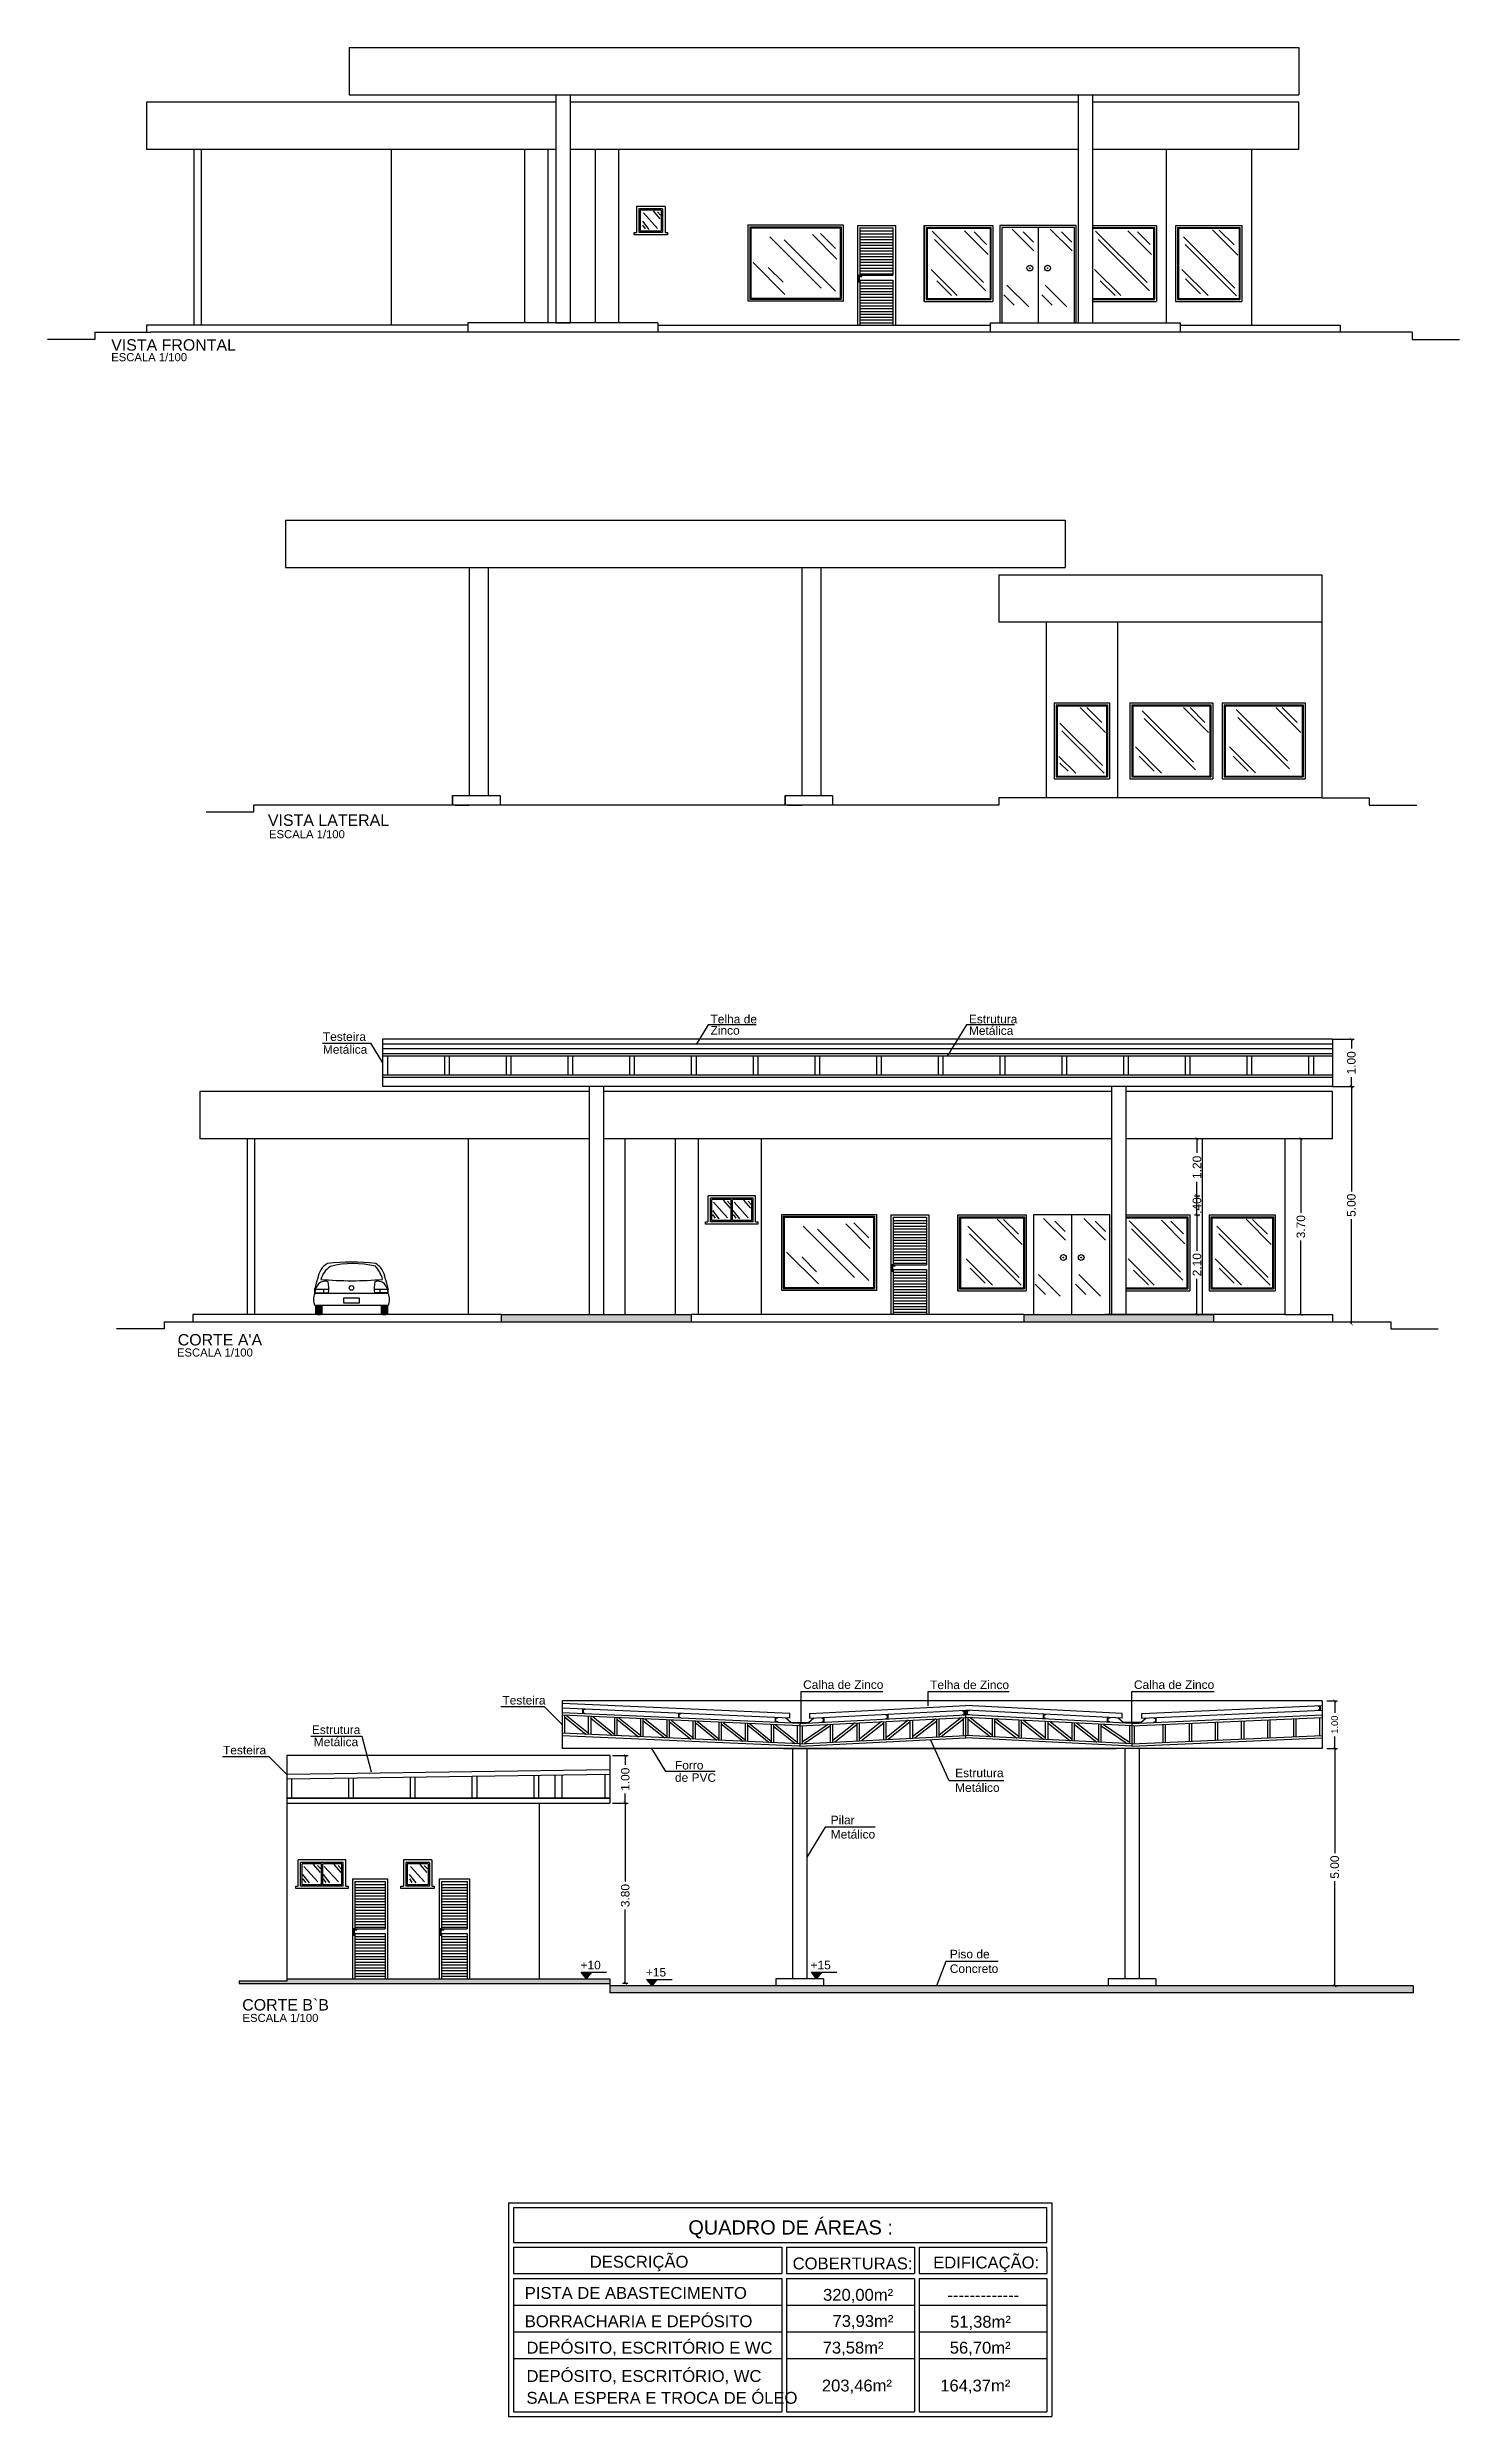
# Model space of a CAD drawing. Header units: millimetres. Extents: x 470 to 592, y 144 to 194.
# Drawn here: x 470.4 to 500.14, y 143.87 to 193.76 of the extents above; entities that cross this region are included whole.
import ezdxf

# ---------------------------------------------------------------- set-up
doc = ezdxf.new("R2010")
doc.units = ezdxf.units.MM
doc.linetypes.add('HIDDEN', pattern=[0.375, 0.25, -0.125])
for name, color, linetype in [('COTA', 1, 'Continuous'), ('DETALHE', 8, 'Continuous'), ('DETALHES', 8, 'Continuous'), ('JANELA', 5, 'Continuous'), ('LINVISTA', 13, 'Continuous'), ('PAREDE', 7, 'Continuous'), ('PORTA', 3, 'Continuous'), ('TELHADO', 2, 'HIDDEN'), ('TEXTO', 4, 'Continuous')]:
    doc.layers.add(name, color=color, linetype=linetype)
doc.styles.add('ARIAL', font='arial.ttf')
doc.styles.add('SWIS721', font='swissi.ttf')
doc.dimstyles.get("Standard").update_dxf_attribs({"dimtxt": 0.13, "dimasz": 0.05, "dimexe": 0.06, "dimexo": 0.0625, "dimgap": 0.09, "dimtad": 0, "dimzin": 0, "dimdsep": 46, "dimtxsty": 'ARIAL', "dimblk1": 'DOT', "dimblk2": 'DOT', "dimsah": 1, "dimcen": 0.06, "dimclrt": 4, "dimadec": 0, "dimazin": 0, "dimtfac": 1, "dimtofl": 0, "dimtmove": 0, "dimatfit": 3, "dimldrblk": 'DOT', "dimfxl": 0, "dimtolj": 1, "dimtzin": 0, "dimarcsym": 0})

msp = doc.modelspace()

# ---------------------------------------------------------------- texts
at = {"layer": 'TEXTO', "style": 'SWIS721'}
for s, height, p in [('VISTA FRONTAL', 0.24, (471.745, 187.377)), ('ESCALA 1/100', 0.17, (471.745, 187.154)), ('VISTA LATERAL', 0.24, (475.045, 177.369)), ('ESCALA 1/100', 0.17, (475.068, 177.108)), ('Telha de', 0.18, (484.365, 173.209)), ('Zinco', 0.18, (484.365, 172.971)), ('Estrutura ', 0.18, (489.806, 173.209)), ('Metálica', 0.18, (489.806, 172.966)), ('Testeira ', 0.18, (476.202, 172.84)), ('Metálica', 0.18, (476.202, 172.569)), ("CORTE A'A", 0.24, (473.146, 166.426)), ('ESCALA 1/100', 0.17, (473.13, 166.193)), ('Calha de Zinco', 0.18, (486.315, 159.194)), ('Telha de Zinco', 0.18, (488.989, 159.189)), ('Calha de Zinco', 0.18, (493.281, 159.193)), ('Testeira', 0.18, (479.983, 158.864)), ('Estrutura', 0.18, (475.971, 158.243)), ('Metálica', 0.18, (476.01, 157.987)), ('Testeira', 0.18, (474.099, 157.814)), ('Forro ', 0.18, (483.616, 157.496)), ('de PVC', 0.18, (483.616, 157.236)), ('Estrutura', 0.18, (489.516, 157.334)), ('Metálico', 0.18, (489.516, 157.024)), ('Pilar', 0.18, (486.896, 156.342)), ('Metálico', 0.18, (486.896, 156.041)), ('Piso de ', 0.18, (489.404, 153.518)), ('+10', 0.18, (481.627, 153.287)), ('+15', 0.18, (483.003, 153.137)), ('+15', 0.18, (486.471, 153.287)), ('Concreto', 0.18, (489.404, 153.211)), ('CORTE B`B', 0.24, (474.504, 152.42)), ('ESCALA 1/100', 0.17, (474.51, 152.179)), ('QUADRO DE ÁREAS :', 0.3, (483.898, 147.702)), ('DESCRIÇÃO', 0.25, (481.823, 147.004)), ('COBERTURAS: ', 0.25, (486.095, 146.968)), ('EDIFICAÇÃO: ', 0.25, (489.054, 146.988)), ('PISTA DE ABASTECIMENTO', 0.25, (480.454, 146.347)), ('320,00m²', 0.25, (486.735, 146.307)), ('-------------', 0.25, (489.353, 146.307)), ('BORRACHARIA E DEPÓSITO', 0.25, (480.454, 145.751)), ('73,93m²', 0.25, (486.934, 145.756)), ('51,38m²', 0.25, (489.409, 145.74)), ('DEPÓSITO, ESCRITÓRIO E WC ', 0.25, (480.49, 145.194)), ('73,58m²', 0.25, (486.727, 145.195)), ('56,70m²', 0.25, (489.403, 145.194)), ('DEPÓSITO, ESCRITÓRIO, WC ', 0.25, (480.49, 144.597)), ('SALA ESPERA E TROCA DE ÓLEO', 0.25, (480.49, 144.138)), ('203,46m²', 0.25, (486.71, 144.397)), ('164,37m²', 0.25, (489.203, 144.397))]:
    msp.add_text(s, height=height, dxfattribs=at).set_placement(p)

# ---------------------------------------------------------------- blocks, each defined once
blk = doc.blocks.new('_ArchTick')
at = {"layer": 'COTA', "color": 0, "const_width": 0.15}
blk.add_lwpolyline([(-0.5, -0.5), (0.5, 0.5)], dxfattribs=at)
blk = doc.blocks.new('*D145')
at = {"layer": 'COTA', "color": 0, "transparency": 16777216}
for p, q in [((482.362, 156.79), (482.63, 156.79)), ((482.57, 156.79), (482.57, 155.134)), ((482.57, 152.99), (482.57, 154.547)), ((482.626, 152.99), (482.51, 152.99))]:
    blk.add_line(p, q, dxfattribs=at)
at = {"layer": 'DEFPOINTS', "color": 0, "transparency": 16777216}
for p in [(482.302, 156.79), (482.57, 152.99), (482.686, 152.99)]:
    blk.add_point(p, dxfattribs=at)
at = {"layer": 'COTA', "color": 0, "transparency": 16777216, "xscale": 0.06350000000000001, "yscale": 0.06350000000000001, "zscale": 0.06350000000000001}
for p, rotation in [((482.57, 156.79), 90), ((482.57, 152.99), 270)]:
    blk.add_blockref('_ArchTick', p, dxfattribs=dict(at, rotation=rotation))
at = {"layer": 'COTA', "color": 4, "transparency": 16777216, "insert": (482.57, 154.84), "char_height": 0.18, "attachment_point": 5, "rotation": 90, "style": 'ARIAL'}
blk.add_mtext('\\A1;3.80', dxfattribs=at)
blk = doc.blocks.new('*D146')
at = {"layer": 'COTA', "color": 0, "transparency": 16777216}
for p, q in [((482.302, 157.79), (482.63, 157.79)), ((482.57, 157.79), (482.57, 157.593)), ((482.302, 156.79), (482.63, 156.79)), ((482.57, 156.79), (482.57, 156.988))]:
    blk.add_line(p, q, dxfattribs=at)
at = {"layer": 'DEFPOINTS', "color": 0, "transparency": 16777216}
for p in [(482.242, 157.79), (482.242, 156.79), (482.57, 156.79)]:
    blk.add_point(p, dxfattribs=at)
at = {"layer": 'COTA', "color": 0, "transparency": 16777216, "xscale": 0.06350000000000001, "yscale": 0.06350000000000001, "zscale": 0.06350000000000001}
for p, rotation in [((482.57, 157.79), 90), ((482.57, 156.79), 270)]:
    blk.add_blockref('_ArchTick', p, dxfattribs=dict(at, rotation=rotation))
at = {"layer": 'COTA', "color": 4, "transparency": 16777216, "insert": (482.57, 157.29), "char_height": 0.18, "attachment_point": 5, "rotation": 90, "style": 'ARIAL'}
blk.add_mtext('\\A1;1.00', dxfattribs=at)
blk = doc.blocks.new('*D147')
at = {"layer": 'COTA', "color": 0, "transparency": 16777216}
for p, q in [((497.343, 158.94), (497.57, 158.94)), ((497.51, 158.94), (497.51, 158.689)), ((497.51, 157.94), (497.51, 158.192)), ((497.343, 157.94), (497.57, 157.94))]:
    blk.add_line(p, q, dxfattribs=at)
at = {"layer": 'DEFPOINTS', "color": 0, "transparency": 16777216}
for p in [(497.283, 158.94), (497.283, 157.94), (497.51, 157.94)]:
    blk.add_point(p, dxfattribs=at)
at = {"layer": 'COTA', "color": 0, "transparency": 16777216, "xscale": 0.06350000000000001, "yscale": 0.06350000000000001, "zscale": 0.06350000000000001}
for p, rotation in [((497.51, 158.94), 90), ((497.51, 157.94), 270)]:
    blk.add_blockref('_ArchTick', p, dxfattribs=dict(at, rotation=rotation))
at = {"layer": 'COTA', "color": 4, "transparency": 16777216, "insert": (497.509, 158.44), "char_height": 0.14, "attachment_point": 5, "rotation": 90, "style": 'ARIAL'}
blk.add_mtext('\\A1;1.00', dxfattribs=at)
blk = doc.blocks.new('*D148')
at = {"layer": 'COTA', "color": 0, "transparency": 16777216}
for p, q in [((497.343, 157.94), (497.57, 157.94)), ((497.51, 157.94), (497.51, 155.734)), ((497.51, 152.94), (497.51, 155.147)), ((497.514, 152.94), (497.57, 152.94))]:
    blk.add_line(p, q, dxfattribs=at)
at = {"layer": 'DEFPOINTS', "color": 0, "transparency": 16777216}
for p in [(497.283, 157.94), (497.454, 152.94), (497.51, 152.94)]:
    blk.add_point(p, dxfattribs=at)
at = {"layer": 'COTA', "color": 0, "transparency": 16777216, "xscale": 0.06350000000000001, "yscale": 0.06350000000000001, "zscale": 0.06350000000000001}
for p, rotation in [((497.51, 157.94), 90), ((497.51, 152.94), 270)]:
    blk.add_blockref('_ArchTick', p, dxfattribs=dict(at, rotation=rotation))
at = {"layer": 'COTA', "color": 4, "transparency": 16777216, "insert": (497.509, 155.44), "char_height": 0.18, "attachment_point": 5, "rotation": 90, "style": 'ARIAL'}
blk.add_mtext('\\A1;5.00', dxfattribs=at)
blk = doc.blocks.new('*D149')
at = {"layer": 'COTA', "color": 0, "transparency": 16777216}
for p, q in [((494.609, 170.777), (494.609, 170.48)), ((494.609, 169.577), (494.609, 169.875)), ((494.558, 169.577), (494.669, 169.577))]:
    blk.add_line(p, q, dxfattribs=at)
at = {"layer": 'DEFPOINTS', "color": 0, "transparency": 16777216}
for p in [(494.609, 170.777), (494.609, 170.777), (494.498, 169.577)]:
    blk.add_point(p, dxfattribs=at)
at = {"layer": 'COTA', "color": 0, "transparency": 16777216, "xscale": 0.06350000000000001, "yscale": 0.06350000000000001, "zscale": 0.06350000000000001}
for p, rotation in [((494.609, 170.777), 90), ((494.609, 169.577), 270)]:
    blk.add_blockref('_ArchTick', p, dxfattribs=dict(at, rotation=rotation))
at = {"layer": 'COTA', "color": 4, "transparency": 16777216, "insert": (494.609, 170.177), "char_height": 0.18, "attachment_point": 5, "rotation": 90, "style": 'ARIAL'}
blk.add_mtext('\\A1;1.20', dxfattribs=at)
blk = doc.blocks.new('*D150')
at = {"layer": 'COTA', "color": 0, "transparency": 16777216}
for p, q in [((494.558, 169.577), (494.669, 169.577)), ((494.558, 169.177), (494.669, 169.177)), ((494.609, 169.177), (494.609, 169.577))]:
    blk.add_line(p, q, dxfattribs=at)
at = {"layer": 'DEFPOINTS', "color": 0, "transparency": 16777216}
for p in [(494.498, 169.577), (494.498, 169.177), (494.609, 169.577)]:
    blk.add_point(p, dxfattribs=at)
at = {"layer": 'COTA', "color": 0, "transparency": 16777216, "xscale": 0.06350000000000001, "yscale": 0.06350000000000001, "zscale": 0.06350000000000001}
for p, rotation in [((494.609, 169.577), 90), ((494.609, 169.177), 270)]:
    blk.add_blockref('_ArchTick', p, dxfattribs=dict(at, rotation=rotation))
at = {"layer": 'COTA', "color": 4, "transparency": 16777216, "insert": (494.609, 169.372), "char_height": 0.18, "attachment_point": 5, "rotation": 90, "style": 'ARIAL'}
blk.add_mtext('\\A1;.40', dxfattribs=at)
blk = doc.blocks.new('*D151')
at = {"layer": 'COTA', "color": 0, "transparency": 16777216}
for p, q in [((494.558, 169.177), (494.669, 169.177)), ((494.609, 169.177), (494.609, 168.422)), ((494.609, 167.077), (494.609, 167.832))]:
    blk.add_line(p, q, dxfattribs=at)
at = {"layer": 'DEFPOINTS', "color": 0, "transparency": 16777216}
for p in [(494.498, 169.177), (494.609, 167.077), (494.609, 167.077)]:
    blk.add_point(p, dxfattribs=at)
at = {"layer": 'COTA', "color": 0, "transparency": 16777216, "xscale": 0.06350000000000001, "yscale": 0.06350000000000001, "zscale": 0.06350000000000001}
for p, rotation in [((494.609, 169.177), 90), ((494.609, 167.077), 270)]:
    blk.add_blockref('_ArchTick', p, dxfattribs=dict(at, rotation=rotation))
at = {"layer": 'COTA', "color": 4, "transparency": 16777216, "insert": (494.609, 168.127), "char_height": 0.18, "attachment_point": 5, "rotation": 90, "style": 'ARIAL'}
blk.add_mtext('\\A1;2.10', dxfattribs=at)
blk = doc.blocks.new('*D152')
at = {"layer": 'COTA', "color": 0, "transparency": 16777216}
for p, q in [((496.797, 170.777), (496.797, 169.221)), ((496.797, 167.077), (496.797, 168.634))]:
    blk.add_line(p, q, dxfattribs=at)
at = {"layer": 'DEFPOINTS', "color": 0, "transparency": 16777216}
for p in [(496.797, 170.777), (496.797, 167.077), (496.797, 167.077)]:
    blk.add_point(p, dxfattribs=at)
at = {"layer": 'COTA', "color": 0, "transparency": 16777216, "xscale": 0.06350000000000001, "yscale": 0.06350000000000001, "zscale": 0.06350000000000001}
for p, rotation in [((496.797, 170.777), 90), ((496.797, 167.077), 270)]:
    blk.add_blockref('_ArchTick', p, dxfattribs=dict(at, rotation=rotation))
at = {"layer": 'COTA', "color": 4, "transparency": 16777216, "insert": (496.797, 168.927), "char_height": 0.18, "attachment_point": 5, "rotation": 90, "style": 'ARIAL'}
blk.add_mtext('\\A1;3.70', dxfattribs=at)
blk = doc.blocks.new('*D153')
at = {"layer": 'COTA', "color": 0, "transparency": 16777216}
for p, q in [((497.46, 171.877), (497.92, 171.877)), ((497.86, 171.877), (497.86, 169.671)), ((497.86, 166.878), (497.86, 169.084))]:
    blk.add_line(p, q, dxfattribs=at)
at = {"layer": 'DEFPOINTS', "color": 0, "transparency": 16777216}
for p in [(497.4, 171.877), (497.86, 166.878), (497.86, 166.878)]:
    blk.add_point(p, dxfattribs=at)
at = {"layer": 'COTA', "color": 0, "transparency": 16777216, "xscale": 0.06350000000000001, "yscale": 0.06350000000000001, "zscale": 0.06350000000000001}
for p, rotation in [((497.86, 171.877), 90), ((497.86, 166.878), 270)]:
    blk.add_blockref('_ArchTick', p, dxfattribs=dict(at, rotation=rotation))
at = {"layer": 'COTA', "color": 4, "transparency": 16777216, "insert": (497.86, 169.378), "char_height": 0.18, "attachment_point": 5, "rotation": 90, "style": 'ARIAL'}
blk.add_mtext('\\A1;5.00', dxfattribs=at)
blk = doc.blocks.new('*D154')
at = {"layer": 'COTA', "color": 0, "transparency": 16777216}
for p, q in [((497.46, 172.877), (497.92, 172.877)), ((497.86, 172.877), (497.86, 172.68)), ((497.46, 171.877), (497.92, 171.877)), ((497.86, 171.877), (497.86, 172.075))]:
    blk.add_line(p, q, dxfattribs=at)
at = {"layer": 'DEFPOINTS', "color": 0, "transparency": 16777216}
for p in [(497.4, 172.877), (497.4, 171.877), (497.86, 171.877)]:
    blk.add_point(p, dxfattribs=at)
at = {"layer": 'COTA', "color": 0, "transparency": 16777216, "xscale": 0.06350000000000001, "yscale": 0.06350000000000001, "zscale": 0.06350000000000001}
for p, rotation in [((497.86, 172.877), 90), ((497.86, 171.877), 270)]:
    blk.add_blockref('_ArchTick', p, dxfattribs=dict(at, rotation=rotation))
at = {"layer": 'COTA', "color": 4, "transparency": 16777216, "insert": (497.86, 172.377), "char_height": 0.18, "attachment_point": 5, "rotation": 90, "style": 'ARIAL'}
blk.add_mtext('\\A1;1.00', dxfattribs=at)

# ---------------------------------------------------------------- dimensions: what is measured, and where the dimension line sits
at = {"layer": 'COTA'}
for base, p1, p2, override, picture, middle in [((497.86, 171.877), (497.4, 172.877), (497.4, 171.877), {"dimtxt": 0.18, "dimasz": 0.0635, "dimexo": 0.06, "dimgap": 0.06, "dimtad": 1, "dimblk": 'ARCHTICK', "dimsah": 0, "dimtmove": 2, "dimldrblk": 'ArchTick'}, '*D154', (497.86, 172.377)), ((497.86, 166.878), (497.4, 171.877), (497.86, 166.878), {"dimtxt": 0.18, "dimasz": 0.0635, "dimexo": 0.06, "dimgap": 0.06, "dimtad": 1, "dimblk": 'ARCHTICK', "dimsah": 0, "dimtmove": 2, "dimldrblk": 'ArchTick'}, '*D153', (497.86, 169.378)), ((494.609, 170.777), (494.498, 169.577), (494.609, 170.777), {"dimtxt": 0.18, "dimasz": 0.0635, "dimexo": 0.06, "dimgap": 0.06, "dimtad": 1, "dimblk": 'ARCHTICK', "dimsah": 0, "dimtmove": 2, "dimldrblk": 'ArchTick'}, '*D149', (494.609, 170.177)), ((496.797, 167.077), (496.797, 170.777), (496.797, 167.077), {"dimtxt": 0.18, "dimasz": 0.0635, "dimexo": 0.06, "dimgap": 0.06, "dimtad": 1, "dimblk": 'ARCHTICK', "dimsah": 0, "dimtmove": 2, "dimldrblk": 'ArchTick'}, '*D152', (496.797, 168.927)), ((494.609, 167.077), (494.498, 169.177), (494.609, 167.077), {"dimtxt": 0.18, "dimasz": 0.0635, "dimexo": 0.06, "dimgap": 0.06, "dimtad": 1, "dimblk": 'ARCHTICK', "dimsah": 0, "dimtmove": 2, "dimldrblk": 'ArchTick'}, '*D151', (494.609, 168.127)), ((497.51, 157.94), (497.283, 158.94), (497.283, 157.94), {"dimtxt": 0.14, "dimasz": 0.0635, "dimexo": 0.06, "dimgap": 0.06, "dimtad": 1, "dimblk": 'ARCHTICK', "dimsah": 0, "dimtmove": 2, "dimldrblk": 'ArchTick'}, '*D147', (497.509, 158.44)), ((482.57, 156.79), (482.242, 157.79), (482.242, 156.79), {"dimtxt": 0.18, "dimasz": 0.0635, "dimexo": 0.06, "dimgap": 0.06, "dimtad": 1, "dimblk": 'ARCHTICK', "dimsah": 0, "dimtmove": 2, "dimldrblk": 'ArchTick'}, '*D146', (482.57, 157.29)), ((497.51, 152.94), (497.283, 157.94), (497.454, 152.94), {"dimtxt": 0.18, "dimasz": 0.0635, "dimexo": 0.06, "dimgap": 0.06, "dimtad": 1, "dimblk": 'ARCHTICK', "dimsah": 0, "dimtmove": 2, "dimldrblk": 'ArchTick'}, '*D148', (497.509, 155.44)), ((482.57, 152.99), (482.302, 156.79), (482.686, 152.99), {"dimtxt": 0.18, "dimasz": 0.0635, "dimexo": 0.06, "dimgap": 0.06, "dimtad": 1, "dimblk": 'ARCHTICK', "dimsah": 0, "dimtmove": 2, "dimldrblk": 'ArchTick'}, '*D145', (482.57, 154.84))]:
    dim = msp.add_linear_dim(base=base, p1=p1, p2=p2, angle=90, dimstyle='Standard', override=override, dxfattribs=at)
    dim.commit()
    dim.dimension.update_dxf_attribs({"geometry": picture, "text_midpoint": middle, "dimtype": 160})
dim = msp.add_linear_dim(base=(494.609, 169.577), p1=(494.498, 169.177), p2=(494.498, 169.577), angle=90, text='.40', dimstyle='Standard', override={"dimtxt": 0.18, "dimasz": 0.0635, "dimexo": 0.06, "dimgap": 0.06, "dimtad": 1, "dimblk": 'ARCHTICK', "dimsah": 0, "dimtmove": 2, "dimldrblk": 'ArchTick'}, dxfattribs=at)
dim.commit()
dim.dimension.update_dxf_attribs({"geometry": '*D150', "text_midpoint": (494.609, 169.372), "dimtype": 160})

# ---------------------------------------------------------------- hatches: boundary and pattern name
at = {"layer": 'DETALHE'}
h = msp.add_hatch(dxfattribs=at)
h.set_pattern_fill('AR-CONC', color=256, scale=0.025, style=0)
h.set_pattern_definition([(50, (159.1906, -573.98338), (0.179315046, -0.015688034), [0.01875, -0.20625]), (355, (159.1906, -573.98338), (-0.034687833, 0.188048033), [0.015, -0.165]), (100.4514, (159.20555, -573.98469), (0.144627345, 0.172359886), [0.015935047, -0.17528553]), (46.1842, (159.1906, -573.93338), (0.26681026, -0.041379754), [0.028125, -0.309375]), (96.6356, (159.21284, -573.93683), (0.23366568, 0.24352947), [0.02390257, -0.26292825]), (351.1842, (159.1906, -573.93338), (0.23366549, 0.24352965), [0.0225, -0.2475]), (21, (159.2156, -573.94588), (0.149226763, -0.100654723), [0.01875, -0.20625]), (326, (159.2156, -573.94588), (0.060828833, 0.18128751), [0.015, -0.165]), (71.4514, (159.22804, -573.95427), (0.210055657, 0.080632624), [0.015935048, -0.17528553]), (37.5, (159.190605, -573.98338), (0.003039964, 0.0832234635), [0, -0.163, 0, -0.1675, 0, -0.165625]), (7.5, (159.190605, -573.98338), (0.065767384, 0.098602928), [0, -0.0955, 0, -0.15925, 0, -0.063125]), (327.5, (159.134855, -573.98338), (0.133455609, -0.005638718), [0, -0.0625, 0, -0.195, 0, -0.25875]), (317.5, (159.10986, -573.98338), (0.145796542, 0.025026246), [0, -0.08125, 0, -0.1295, 0, -0.18375])])
h.paths.add_polyline_path([(494.96, 166.927), (494.96, 167.077), (492.668, 167.077), (490.96, 167.077), (490.96, 166.927)])
h.paths.add_polyline_path([(483.96, 166.927), (483.96, 167.077), (479.96, 167.077), (479.96, 166.927)])
at = {"layer": 'DETALHES'}
h = msp.add_hatch(dxfattribs=at)
h.set_pattern_fill('AR-CONC', color=256, scale=0.02, style=0)
h.set_pattern_definition([(50, (109.21239, -561.10553), (0.143452037, -0.012550427), [0.015, -0.165]), (355, (109.21239, -561.10553), (-0.027750267, 0.150438427), [0.012, -0.132]), (100.4514, (109.22434, -561.10658), (0.115701876, 0.137887908), [0.012748038, -0.140228422]), (46.1842, (109.21239, -561.06553), (0.21344821, -0.033103803), [0.0225, -0.2475]), (96.6356, (109.23017, -561.0683), (0.18693254, 0.194823574), [0.01912206, -0.2103426]), (351.1842, (109.21239, -561.06553), (0.18693239, 0.19482372), [0.018, -0.198]), (21, (109.23239, -561.07553), (0.11938141, -0.080523778), [0.015, -0.165]), (326, (109.23239, -561.07553), (0.048663066, 0.14503001), [0.012, -0.132]), (71.4514, (109.24233, -561.08224), (0.168044526, 0.0645061), [0.012748038, -0.140228422]), (37.5, (109.212385, -561.105534), (0.002431971, 0.0665787708), [0, -0.1304, 0, -0.134, 0, -0.1325]), (7.5, (109.212385, -561.105534), (0.0526139075, 0.0788823424), [0, -0.0764, 0, -0.1274, 0, -0.0505]), (327.5, (109.167785, -561.105534), (0.1067644872, -0.0045109743), [0, -0.05, 0, -0.156, 0, -0.207]), (317.5, (109.14779, -561.10553), (0.116637234, 0.020020996), [0, -0.065, 0, -0.1036, 0, -0.147])])
h.paths.add_polyline_path([(475.442, 153.09), (475.442, 153.04), (474.442, 153.04), (474.442, 152.99), (482.242, 152.99), (482.242, 153.09), (481.242, 153.09)])
h = msp.add_hatch(dxfattribs=at)
h.set_pattern_fill('AR-CONC', color=256, scale=0.03, style=0)
h.set_pattern_definition([(50, (109.21239, -561.10553), (0.215178055, -0.01882564), [0.0225, -0.2475]), (355, (109.21239, -561.10553), (-0.0416254, 0.22565764), [0.018, -0.198]), (100.4514, (109.23032, -561.1071), (0.173552815, 0.20683186), [0.019122057, -0.210342634]), (46.1842, (109.21239, -561.04553), (0.320172315, -0.0496557), [0.03375, -0.37125]), (96.6356, (109.23907, -561.04967), (0.28039881, 0.29223536), [0.02868309, -0.3155139]), (351.1842, (109.2124, -561.04553), (0.28039858, 0.29223558), [0.027, -0.297]), (21, (109.24239, -561.06053), (0.179072116, -0.120785667), [0.0225, -0.2475]), (326, (109.24239, -561.06053), (0.0729946, 0.217545014), [0.018, -0.198]), (71.4514, (109.2573, -561.0706), (0.25206679, 0.09675915), [0.019122057, -0.210342634]), (37.5, (109.212385, -561.10553), (0.0036479566, 0.099868156), [0, -0.1956, 0, -0.201, 0, -0.19875]), (7.5, (109.21239, -561.10553), (0.078920861, 0.118323514), [0, -0.1146, 0, -0.1911, 0, -0.07575]), (327.5, (109.145485, -561.10553), (0.160146731, -0.0067664615), [0, -0.075, 0, -0.234, 0, -0.3105]), (317.5, (109.11549, -561.10553), (0.17495585, 0.030031495), [0, -0.0975, 0, -0.1554, 0, -0.2205])])
h.paths.add_polyline_path([(499.158, 152.79), (499.158, 152.94), (484.205, 152.94), (482.242, 152.94), (482.242, 152.79), (484.205, 152.79)])
at = {"layer": 'PAREDE'}
h = msp.add_hatch(dxfattribs=at)
h.set_pattern_fill('ANSI31', color=256, scale=0.1, style=0)
h.set_pattern_definition([(135, (837.841405, -578.663735), (0.00883883476, 0.00883883476), [])])
h.paths.add_polyline_path([(477.428, 167.267), (477.561, 167.267), (477.561, 167.094, -0.276018), (477.428, 167.094)])
h.paths.add_polyline_path([(476.182, 167.094, -0.276018), (476.05, 167.094), (476.05, 167.267), (476.182, 167.267)])
h = msp.add_hatch(dxfattribs=at)
h.set_pattern_fill('LINE', color=256, scale=0.07, style=0)
h.set_pattern_definition([(0, (233.7758445, -579.4353), (0, 0.00875), [])])
h.paths.add_polyline_path([(481.644, 153.226), (481.756, 153.09), (481.868, 153.226)])
h = msp.add_hatch(dxfattribs=at)
h.set_pattern_fill('LINE', color=256, scale=0.07, style=0)
h.set_pattern_definition([(0, (238.62002, -579.435248), (0, 0.00875), [])])
h.paths.add_polyline_path([(486.488, 153.226), (486.6, 153.09), (486.713, 153.226)])
h = msp.add_hatch(dxfattribs=at)
h.set_pattern_fill('LINE', color=256, scale=0.07, style=0)
h.set_pattern_definition([(0, (235.152612, -579.585248), (0, 0.00875), [])])
h.paths.add_polyline_path([(483.02, 153.076), (483.133, 152.94), (483.245, 153.076)])

# ---------------------------------------------------------------- linework, layer by layer
at = {"layer": 'COTA'}
for p, q in [((484.315, 173.176), (484.06, 172.764)), ((485.324, 173.176), (484.315, 173.176)), ((489.757, 173.176), (489.351, 172.52)), ((490.766, 173.176), (489.757, 173.176)), ((476.196, 172.789), (477.205, 172.789)), ((477.205, 172.789), (477.46, 172.377)), ((479.949, 158.821), (480.864, 158.821)), ((480.864, 158.821), (481.242, 158.44)), ((475.951, 158.2), (477.024, 158.2)), ((477.024, 158.2), (477.22, 157.45)), ((474.088, 157.771), (475.064, 157.771)), ((475.064, 157.771), (475.442, 157.39)), ((483.426, 157.455), (483.126, 157.94)), ((489.389, 157.256), (488.999, 158.126)), ((484.464, 157.455), (483.426, 157.455)), ((490.544, 157.256), (489.389, 157.256)), ((486.782, 156.28), (486.392, 155.65)), ((487.835, 156.28), (486.782, 156.28)), ((489.321, 153.454), (489.124, 152.94)), ((490.425, 153.454), (489.321, 153.454))]:
    msp.add_line(p, q, dxfattribs=at)
at = {"layer": 'COTA', "linetype": 'Continuous'}
for p, q in [((486.273, 158.488), (486.273, 159.139)), ((486.273, 159.139), (487.996, 159.139)), ((488.947, 158.833), (488.947, 159.135)), ((488.947, 159.135), (490.652, 159.135)), ((493.239, 159.138), (494.974, 159.138)), ((493.239, 158.487), (493.239, 159.138))]:
    msp.add_line(p, q, dxfattribs=at)
at = {"layer": 'DETALHE'}
for p, q in [((483.074, 189.93), (482.937, 190.106)), ((483.252, 189.95), (482.956, 190.279)), ((483.308, 190.152), (483.162, 190.32)), ((483.312, 190.231), (483.248, 190.298)), ((482.996, 189.942), (482.942, 190.017)), ((484.548, 169.095), (484.412, 169.271)), ((484.471, 169.107), (484.417, 169.182)), ((484.726, 169.115), (484.431, 169.444)), ((484.783, 169.317), (484.637, 169.485)), ((484.786, 169.396), (484.723, 169.463)), ((484.98, 169.095), (484.843, 169.271)), ((484.903, 169.107), (484.849, 169.182)), ((485.158, 169.115), (484.863, 169.444)), ((485.215, 169.317), (485.069, 169.486)), ((485.218, 169.396), (485.155, 169.463)), ((475.918, 155.107), (475.781, 155.283)), ((475.84, 155.118), (475.786, 155.194)), ((476.096, 155.127), (475.8, 155.456)), ((476.152, 155.329), (476.006, 155.497)), ((476.156, 155.407), (476.092, 155.475)), ((476.35, 155.107), (476.213, 155.283)), ((476.272, 155.118), (476.218, 155.194)), ((476.528, 155.127), (476.232, 155.456)), ((476.584, 155.329), (476.438, 155.497)), ((476.588, 155.407), (476.524, 155.475)), ((478.164, 155.107), (478.027, 155.283)), ((478.086, 155.118), (478.032, 155.194)), ((478.342, 155.127), (478.046, 155.456)), ((478.398, 155.329), (478.252, 155.497)), ((478.402, 155.407), (478.338, 155.475))]:
    msp.add_line(p, q, dxfattribs=at)
at = {"layer": 'DETALHES', "linetype": 'Continuous'}
for p, q in [((486.693, 188.694), (485.611, 189.775)), ((486.996, 188.627), (485.914, 189.708)), ((487.025, 189.306), (486.511, 189.82)), ((486.997, 189.529), (486.682, 189.844)), ((490.113, 188.809), (489.031, 189.89)), ((490.166, 188.636), (489.084, 189.717)), ((490.209, 189.405), (489.712, 189.9)), ((490.18, 189.614), (489.914, 189.88)), ((491.173, 189.477), (490.715, 189.935)), ((491.168, 189.662), (490.952, 189.878)), ((491.977, 189.477), (491.519, 189.935)), ((491.972, 189.662), (491.756, 189.878)), ((493.557, 188.809), (492.475, 189.89)), ((493.61, 188.636), (492.528, 189.717)), ((493.653, 189.405), (493.156, 189.9)), ((493.624, 189.614), (493.358, 189.88)), ((495.405, 188.694), (494.323, 189.775)), ((495.444, 188.532), (494.362, 189.612)), ((495.468, 189.39), (494.938, 189.919)), ((495.39, 189.603), (495.076, 189.917)), ((485.933, 188.561), (485.264, 189.23)), ((485.897, 188.816), (485.582, 189.13)), ((489.559, 188.536), (489.009, 189.084)), ((489.442, 188.536), (489.128, 188.85)), ((491.066, 188.297), (490.608, 188.754)), ((491.87, 188.297), (491.412, 188.754)), ((493.003, 188.536), (492.453, 189.084)), ((492.886, 188.536), (492.572, 188.85)), ((494.843, 188.535), (494.291, 189.087)), ((494.685, 188.574), (494.37, 188.889)), ((490.757, 188.338), (490.541, 188.554)), ((491.561, 188.338), (491.345, 188.554)), ((492.679, 179.335), (492.15, 179.864)), ((492.602, 179.547), (492.287, 179.862)), ((494.536, 178.712), (493.454, 179.793)), ((494.575, 178.549), (493.494, 179.63)), ((494.854, 179.335), (494.325, 179.864)), ((494.777, 179.547), (494.462, 179.862)), ((496.515, 178.736), (495.433, 179.816)), ((496.554, 178.573), (495.472, 179.654)), ((496.798, 179.335), (496.269, 179.864)), ((496.721, 179.547), (496.406, 179.862)), ((492.617, 178.639), (491.724, 179.531)), ((492.656, 178.476), (491.763, 179.368)), ((492.055, 178.48), (491.703, 178.831)), ((491.897, 178.519), (491.724, 178.692)), ((493.863, 178.48), (493.311, 179.031)), ((493.705, 178.519), (493.39, 178.833)), ((495.844, 178.483), (495.292, 179.035)), ((495.686, 178.522), (495.371, 178.837)), ((487.397, 167.858), (486.315, 168.939)), ((487.699, 167.791), (486.617, 168.872)), ((487.729, 168.47), (487.215, 168.984)), ((487.7, 168.693), (487.385, 169.008)), ((490.865, 167.858), (489.783, 168.939)), ((490.904, 167.696), (489.822, 168.776)), ((490.927, 168.554), (490.398, 169.083)), ((490.85, 168.767), (490.535, 169.081)), ((491.837, 168.641), (491.379, 169.099)), ((491.832, 168.826), (491.616, 169.042)), ((492.685, 168.641), (492.227, 169.099)), ((492.679, 168.826), (492.463, 169.042)), ((494.26, 167.973), (493.178, 169.054)), ((494.313, 167.8), (493.231, 168.881)), ((494.356, 168.569), (493.86, 169.064)), ((494.328, 168.778), (494.061, 169.044)), ((496.108, 167.858), (495.027, 168.939)), ((496.147, 167.696), (495.066, 168.776)), ((496.171, 168.554), (495.642, 169.083)), ((496.094, 168.767), (495.779, 169.081)), ((486.637, 167.725), (485.967, 168.394)), ((486.6, 167.98), (486.285, 168.294)), ((490.303, 167.699), (489.751, 168.251)), ((493.706, 167.699), (493.157, 168.248)), ((495.547, 167.699), (494.995, 168.251)), ((490.145, 167.738), (489.83, 168.053)), ((491.421, 167.502), (491.204, 167.718)), ((491.729, 167.461), (491.271, 167.918)), ((492.268, 167.502), (492.052, 167.718)), ((492.577, 167.461), (492.119, 167.918)), ((493.59, 167.7), (493.275, 168.014)), ((495.389, 167.738), (495.074, 168.053))]:
    msp.add_line(p, q, dxfattribs=at)
at = {"layer": 'JANELA', "linetype": 'ByBlock'}
for p, q in [((483.407, 190.413), (482.807, 190.413)), ((482.807, 190.413), (482.807, 189.865)), ((483.407, 190.413), (482.809, 190.413)), ((483.357, 190.363), (482.857, 190.363)), ((482.857, 190.363), (482.857, 189.863)), ((483.327, 190.333), (482.887, 190.333)), ((482.887, 190.333), (482.887, 189.893)), ((483.327, 190.333), (483.327, 189.893)), ((483.357, 190.363), (483.357, 189.863)), ((483.407, 190.413), (483.407, 189.865)), ((482.756, 189.813), (482.756, 189.865)), ((482.756, 189.865), (482.807, 189.865)), ((483.407, 189.813), (482.756, 189.813)), ((483.407, 189.813), (482.807, 189.813)), ((483.357, 189.863), (482.857, 189.863)), ((483.327, 189.893), (482.887, 189.893)), ((483.407, 189.865), (483.457, 189.865)), ((483.457, 189.813), (483.407, 189.813)), ((483.457, 189.865), (483.457, 189.813)), ((484.313, 169.029), (484.313, 169.579)), ((485.313, 169.579), (484.313, 169.579)), ((484.363, 169.029), (484.363, 169.529)), ((485.263, 169.529), (484.363, 169.529)), ((484.801, 169.499), (484.393, 169.499)), ((484.393, 169.059), (484.393, 169.499)), ((484.801, 169.059), (484.801, 169.499)), ((484.831, 169.059), (484.831, 169.499)), ((485.233, 169.499), (484.831, 169.499)), ((485.313, 169.579), (484.965, 169.579)), ((485.233, 169.059), (485.233, 169.499)), ((485.263, 169.029), (485.263, 169.529)), ((485.313, 169.03), (485.313, 169.579)), ((484.261, 168.977), (484.261, 169.029)), ((484.261, 169.029), (484.312, 169.029)), ((485.313, 168.979), (484.261, 168.979)), ((485.263, 169.029), (484.363, 169.029)), ((484.801, 169.059), (484.393, 169.059)), ((485.233, 169.059), (484.831, 169.059)), ((485.313, 169.03), (485.363, 169.03)), ((485.363, 168.979), (485.313, 168.979)), ((485.363, 169.03), (485.363, 168.979)), ((476.683, 155.59), (475.683, 155.59)), ((475.683, 155.04), (475.683, 155.59)), ((476.633, 155.54), (475.733, 155.54)), ((475.733, 155.04), (475.733, 155.54)), ((476.171, 155.51), (475.763, 155.51)), ((475.763, 155.07), (475.763, 155.51)), ((476.171, 155.07), (476.171, 155.51)), ((476.603, 155.51), (476.201, 155.51)), ((476.201, 155.07), (476.201, 155.51)), ((476.683, 155.59), (476.334, 155.59)), ((476.603, 155.07), (476.603, 155.51)), ((476.633, 155.04), (476.633, 155.54)), ((476.683, 155.042), (476.683, 155.59)), ((477.897, 155.59), (477.897, 155.042)), ((478.497, 155.59), (477.897, 155.59)), ((478.497, 155.59), (477.899, 155.59)), ((477.947, 155.54), (477.947, 155.04)), ((478.447, 155.54), (477.947, 155.54)), ((477.977, 155.51), (477.977, 155.07)), ((478.417, 155.51), (477.977, 155.51)), ((478.417, 155.51), (478.417, 155.07)), ((478.447, 155.54), (478.447, 155.04)), ((478.497, 155.59), (478.497, 155.042)), ((475.63, 154.989), (475.63, 155.04)), ((475.63, 155.04), (475.682, 155.04)), ((476.683, 154.99), (475.63, 154.99)), ((476.633, 155.04), (475.733, 155.04)), ((476.171, 155.07), (475.763, 155.07)), ((476.603, 155.07), (476.201, 155.07)), ((476.683, 155.042), (476.733, 155.042)), ((476.733, 154.99), (476.683, 154.99)), ((476.733, 155.042), (476.733, 154.99)), ((477.846, 154.99), (477.846, 155.042)), ((477.846, 155.042), (477.897, 155.042)), ((478.497, 154.99), (477.846, 154.99)), ((478.497, 154.99), (477.897, 154.99)), ((478.447, 155.04), (477.947, 155.04)), ((478.417, 155.07), (477.977, 155.07)), ((478.497, 155.042), (478.547, 155.042)), ((478.547, 154.99), (478.497, 154.99)), ((478.547, 155.042), (478.547, 154.99))]:
    msp.add_line(p, q, dxfattribs=at)
at = {"layer": 'JANELA', "linetype": 'Continuous'}
for p, q in [((485.153, 190.023), (485.153, 188.423)), ((485.153, 190.023), (487.156, 190.023)), ((485.153, 190.013), (485.153, 188.423)), ((485.193, 189.983), (485.193, 188.463)), ((485.193, 189.983), (487.116, 189.983)), ((485.213, 189.963), (487.096, 189.963)), ((485.213, 189.963), (485.213, 188.483)), ((487.096, 189.963), (487.096, 188.483)), ((487.116, 189.983), (487.116, 188.463)), ((487.156, 190.023), (487.156, 188.423)), ((487.156, 190.013), (487.156, 188.413)), ((488.867, 190.013), (488.867, 188.413)), ((488.867, 188.413), (488.867, 190.013)), ((488.867, 190.013), (490.311, 190.013)), ((488.907, 189.973), (488.907, 188.453)), ((488.907, 189.973), (490.271, 189.973)), ((488.927, 189.953), (488.927, 188.473)), ((488.927, 189.953), (490.251, 189.953)), ((490.251, 189.953), (490.251, 188.473)), ((490.271, 189.973), (490.271, 188.453)), ((490.311, 190.013), (490.311, 188.413)), ((490.311, 190.013), (490.311, 188.413)), ((492.407, 190.013), (493.755, 190.013)), ((492.407, 189.973), (493.715, 189.973)), ((492.407, 189.953), (493.695, 189.953)), ((493.695, 189.953), (493.695, 188.473)), ((493.715, 189.973), (493.715, 188.453)), ((493.755, 190.013), (493.755, 188.413)), ((493.755, 190.013), (493.755, 188.413)), ((494.158, 190.013), (494.158, 188.413)), ((494.158, 190.013), (495.554, 190.013)), ((494.158, 190.013), (494.158, 188.413)), ((494.198, 189.973), (495.514, 189.973)), ((494.198, 189.973), (494.198, 188.453)), ((494.218, 189.953), (495.494, 189.953)), ((494.218, 189.953), (494.218, 188.473)), ((495.494, 189.953), (495.494, 188.473)), ((495.514, 189.973), (495.514, 188.453)), ((495.554, 190.013), (495.554, 188.413)), ((495.554, 190.013), (495.554, 188.413)), ((485.153, 188.423), (487.156, 188.423)), ((485.193, 188.463), (487.116, 188.463)), ((485.213, 188.483), (487.096, 188.483)), ((488.867, 188.413), (490.311, 188.413)), ((488.907, 188.453), (490.271, 188.453)), ((488.927, 188.473), (490.251, 188.473)), ((492.407, 188.473), (493.695, 188.473)), ((492.407, 188.453), (493.715, 188.453)), ((492.407, 188.413), (493.755, 188.413)), ((494.158, 188.413), (495.554, 188.413)), ((494.198, 188.453), (495.514, 188.453)), ((494.218, 188.473), (495.494, 188.473)), ((491.603, 179.958), (492.766, 179.958)), ((491.603, 179.958), (491.603, 178.358)), ((491.603, 179.958), (491.603, 178.358)), ((491.643, 179.918), (492.726, 179.918)), ((491.643, 179.918), (491.643, 178.398)), ((491.663, 179.898), (492.706, 179.898)), ((491.663, 179.898), (491.663, 178.418)), ((492.706, 179.898), (492.706, 178.418)), ((492.726, 179.918), (492.726, 178.398)), ((492.766, 179.958), (492.766, 178.358)), ((492.766, 179.958), (492.766, 178.358)), ((493.197, 179.958), (494.941, 179.958)), ((493.197, 179.958), (493.197, 178.358)), ((493.197, 179.958), (493.197, 178.358)), ((493.237, 179.918), (494.901, 179.918)), ((493.237, 179.918), (493.237, 178.398)), ((493.257, 179.898), (494.881, 179.898)), ((493.257, 179.898), (493.257, 178.418)), ((494.881, 179.898), (494.881, 178.418)), ((494.901, 179.918), (494.901, 178.398)), ((494.941, 179.958), (494.941, 178.358)), ((494.941, 179.958), (494.941, 178.358)), ((495.141, 179.958), (496.885, 179.958)), ((495.141, 179.958), (495.141, 178.358)), ((495.141, 179.958), (495.141, 178.358)), ((495.181, 179.918), (496.845, 179.918)), ((495.181, 179.918), (495.181, 178.398)), ((495.201, 179.898), (496.825, 179.898)), ((495.201, 179.898), (495.201, 178.418)), ((496.825, 179.898), (496.825, 178.418)), ((496.845, 179.918), (496.845, 178.398)), ((496.885, 179.958), (496.885, 178.358)), ((496.885, 179.958), (496.885, 178.358)), ((491.603, 178.358), (492.766, 178.358)), ((491.643, 178.398), (492.726, 178.398)), ((491.663, 178.418), (492.706, 178.418)), ((493.197, 178.358), (494.941, 178.358)), ((493.237, 178.398), (494.901, 178.398)), ((493.257, 178.418), (494.881, 178.418)), ((495.141, 178.358), (496.885, 178.358)), ((495.181, 178.398), (496.845, 178.398)), ((495.201, 178.418), (496.825, 178.418)), ((485.857, 169.187), (485.857, 167.587)), ((485.857, 169.187), (487.859, 169.187)), ((485.857, 169.177), (485.857, 167.587)), ((487.859, 169.187), (487.859, 167.587)), ((487.859, 169.177), (487.859, 167.577)), ((489.57, 169.177), (491.014, 169.177)), ((489.57, 167.577), (489.57, 169.177)), ((489.57, 169.177), (489.57, 167.577)), ((491.014, 169.177), (491.014, 167.577)), ((491.014, 169.177), (491.014, 167.577)), ((493.11, 169.177), (494.458, 169.177)), ((494.458, 169.177), (494.458, 167.577)), ((494.458, 169.177), (494.458, 167.577)), ((494.862, 169.177), (494.862, 167.577)), ((494.862, 169.177), (494.862, 167.577)), ((494.862, 169.177), (496.258, 169.177)), ((496.258, 169.177), (496.258, 167.577)), ((496.258, 169.177), (496.258, 167.577)), ((485.897, 169.147), (485.897, 167.627)), ((485.897, 169.147), (487.819, 169.147)), ((485.917, 169.127), (485.917, 167.647)), ((485.917, 169.127), (487.799, 169.127)), ((487.799, 169.127), (487.799, 167.647)), ((487.819, 169.147), (487.819, 167.627)), ((489.61, 169.137), (490.974, 169.137)), ((489.61, 169.137), (489.61, 167.617)), ((489.63, 169.117), (490.954, 169.117)), ((489.63, 169.117), (489.63, 167.637)), ((490.954, 169.117), (490.954, 167.637)), ((490.974, 169.137), (490.974, 167.617)), ((493.11, 169.137), (494.418, 169.137)), ((493.11, 169.117), (494.398, 169.117)), ((494.398, 169.117), (494.398, 167.637)), ((494.418, 169.137), (494.418, 167.617)), ((494.902, 169.137), (494.902, 167.617)), ((494.902, 169.137), (496.218, 169.137)), ((494.922, 169.117), (494.922, 167.637)), ((494.922, 169.117), (496.198, 169.117)), ((496.198, 169.117), (496.198, 167.637)), ((496.218, 169.137), (496.218, 167.617)), ((485.857, 167.587), (487.859, 167.587)), ((485.897, 167.627), (487.819, 167.627)), ((485.917, 167.647), (487.799, 167.647)), ((489.57, 167.577), (491.014, 167.577)), ((489.61, 167.617), (490.974, 167.617)), ((489.63, 167.637), (490.954, 167.637)), ((493.11, 167.637), (494.398, 167.637)), ((493.11, 167.617), (494.418, 167.617)), ((493.11, 167.577), (494.458, 167.577)), ((494.862, 167.577), (496.258, 167.577)), ((494.902, 167.617), (496.218, 167.617)), ((494.922, 167.637), (496.198, 167.637)), ((486.056, 158.488), (485.945, 158.581)), ((486.056, 158.488), (486.431, 158.488)), ((486.429, 158.487), (486.542, 158.581)), ((493.055, 158.487), (492.942, 158.581)), ((493.423, 158.487), (493.055, 158.487)), ((493.423, 158.487), (493.536, 158.581))]:
    msp.add_line(p, q, dxfattribs=at)
at = {"layer": 'LINVISTA', "linetype": 'Continuous'}
for p, q in [((481.107, 192.763), (481.107, 187.963)), ((481.407, 192.763), (481.407, 187.963)), ((492.107, 192.763), (492.107, 187.963)), ((492.407, 192.763), (492.407, 187.963)), ((483.257, 187.963), (479.257, 187.963)), ((490.257, 187.963), (494.257, 187.963))]:
    msp.add_line(p, q, dxfattribs=at)
at = {"layer": 'LINVISTA'}
for p, q in [((471.401, 187.613), (470.401, 187.613)), ((471.401, 187.763), (472.576, 187.763)), ((471.401, 187.763), (471.401, 187.613)), ((499.139, 187.763), (472.576, 187.763)), ((479.257, 187.963), (479.257, 187.763)), ((481.107, 187.963), (481.407, 187.963)), ((483.257, 187.963), (483.257, 187.763)), ((490.257, 187.963), (490.257, 187.763)), ((492.107, 187.963), (492.407, 187.963)), ((494.257, 187.963), (494.257, 187.763)), ((499.139, 187.763), (499.139, 187.613)), ((499.139, 187.613), (500.139, 187.613)), ((481.81, 171.877), (481.81, 167.077)), ((482.11, 171.877), (482.11, 167.077)), ((492.81, 171.877), (492.81, 167.077)), ((493.11, 171.877), (493.11, 167.077)), ((472.86, 166.777), (471.86, 166.777)), ((472.86, 166.927), (494.96, 166.927)), ((472.86, 166.927), (472.86, 166.777)), ((479.96, 167.077), (483.96, 167.077)), ((479.96, 167.077), (479.96, 166.927)), ((483.96, 167.077), (483.96, 166.927)), ((490.96, 167.077), (494.96, 167.077)), ((490.96, 167.077), (490.96, 166.927)), ((494.96, 167.077), (494.96, 166.927)), ((494.96, 166.927), (498.69, 166.927)), ((498.69, 166.927), (498.69, 166.777)), ((498.69, 166.777), (499.69, 166.777))]:
    msp.add_line(p, q, dxfattribs=at)
at = {"layer": 'PAREDE', "linetype": 'Continuous'}
for p, q in [((473.487, 191.613), (473.487, 187.913)), ((473.637, 191.613), (473.637, 187.913)), ((477.637, 191.613), (477.637, 187.913)), ((480.449, 191.613), (480.449, 187.963)), ((480.937, 191.613), (480.937, 187.963)), ((481.937, 191.613), (481.937, 187.963)), ((493.962, 191.613), (493.962, 187.963)), ((495.757, 191.613), (495.757, 187.913)), ((479.285, 182.808), (479.285, 178.008)), ((486.285, 182.808), (486.285, 178.008)), ((497.46, 172.77), (477.46, 172.77)), ((497.46, 172.67), (477.46, 172.67)), ((497.46, 172.57), (477.46, 172.57)), ((497.46, 172.52), (477.46, 172.52)), ((477.56, 172.52), (477.56, 172.12)), ((478.76, 172.52), (478.76, 172.12)), ((478.86, 172.52), (478.86, 172.12)), ((480.06, 172.52), (480.06, 172.12)), ((480.16, 172.52), (480.16, 172.12)), ((481.36, 172.52), (481.36, 172.12)), ((481.46, 172.52), (481.46, 172.12)), ((482.66, 172.52), (482.66, 172.12)), ((482.76, 172.52), (482.76, 172.12)), ((483.96, 172.52), (483.96, 172.12)), ((484.06, 172.52), (484.06, 172.12)), ((485.26, 172.52), (485.26, 172.12)), ((485.36, 172.52), (485.36, 172.12)), ((486.56, 172.52), (486.56, 172.12)), ((486.66, 172.52), (486.66, 172.12)), ((487.86, 172.52), (487.86, 172.12)), ((487.96, 172.52), (487.96, 172.12)), ((489.16, 172.52), (489.16, 172.12)), ((489.26, 172.52), (489.26, 172.12)), ((490.46, 172.52), (490.46, 172.12)), ((490.56, 172.52), (490.56, 172.12)), ((491.76, 172.52), (491.76, 172.12)), ((491.86, 172.52), (491.86, 172.12)), ((493.06, 172.52), (493.06, 172.12)), ((493.16, 172.52), (493.16, 172.12)), ((494.36, 172.52), (494.36, 172.12)), ((494.46, 172.52), (494.46, 172.12)), ((495.66, 172.52), (495.66, 172.12)), ((495.76, 172.52), (495.76, 172.12)), ((496.96, 172.52), (496.96, 172.12)), ((497.06, 172.52), (497.06, 172.12)), ((497.46, 172.12), (477.46, 172.12)), ((497.46, 172.07), (477.46, 172.07)), ((474.61, 170.777), (474.61, 167.077)), ((474.76, 170.777), (474.76, 167.077)), ((479.26, 170.777), (479.26, 167.077)), ((482.56, 170.777), (482.56, 167.077)), ((485.431, 170.777), (485.431, 167.077)), ((496.46, 170.777), (496.46, 167.077)), ((486.033, 158.675), (481.242, 158.888)), ((486.033, 158.575), (481.242, 158.788)), ((486.245, 158.466), (481.242, 158.688)), ((481.728, 158.757), (481.688, 158.759)), ((481.728, 158.677), (481.688, 158.679)), ((489.666, 158.73), (489.706, 158.732)), ((489.818, 158.73), (489.778, 158.732)), ((493.448, 158.675), (497.242, 158.844)), ((493.448, 158.575), (497.242, 158.744)), ((497.158, 158.83), (497.198, 158.832)), ((497.158, 158.75), (497.198, 158.752)), ((486.245, 158.416), (481.242, 158.638)), ((486.245, 158.035), (481.242, 158.258)), ((486.242, 157.985), (481.242, 158.208)), ((481.292, 158.636), (481.292, 158.256)), ((481.292, 158.604), (481.75, 158.235)), ((481.334, 158.634), (481.792, 158.265)), ((481.792, 158.614), (481.792, 158.233)), ((481.842, 158.611), (481.842, 158.231)), ((481.842, 158.579), (482.3, 158.211)), ((481.884, 158.61), (482.342, 158.241)), ((482.342, 158.589), (482.342, 158.209)), ((482.392, 158.587), (482.392, 158.207)), ((482.392, 158.555), (482.85, 158.186)), ((482.434, 158.585), (482.892, 158.217)), ((482.892, 158.565), (482.892, 158.184)), ((482.942, 158.563), (482.942, 158.182)), ((482.942, 158.53), (483.4, 158.162)), ((482.984, 158.561), (483.442, 158.192)), ((483.442, 158.54), (483.442, 158.16)), ((483.492, 158.538), (483.492, 158.158)), ((483.492, 158.506), (483.95, 158.137)), ((483.534, 158.536), (483.992, 158.168)), ((483.747, 158.667), (483.707, 158.669)), ((483.747, 158.587), (483.707, 158.589)), ((483.992, 158.516), (483.992, 158.136)), ((484.042, 158.514), (484.042, 158.133)), ((484.042, 158.482), (484.5, 158.113)), ((484.084, 158.512), (484.542, 158.143)), ((484.542, 158.491), (484.542, 158.111)), ((484.592, 158.489), (484.592, 158.109)), ((484.592, 158.457), (485.05, 158.089)), ((484.634, 158.487), (485.092, 158.119)), ((485.092, 158.467), (485.092, 158.087)), ((485.142, 158.465), (485.142, 158.084)), ((485.142, 158.433), (485.6, 158.064)), ((485.184, 158.463), (485.642, 158.094)), ((485.642, 158.443), (485.642, 158.062)), ((485.692, 158.44), (485.692, 158.06)), ((485.692, 158.408), (486.15, 158.04)), ((485.734, 158.438), (486.192, 158.07)), ((485.78, 158.576), (485.74, 158.578)), ((485.78, 158.497), (485.74, 158.498)), ((486.192, 158.418), (486.192, 158.038)), ((486.245, 158.466), (486.245, 157.985)), ((486.295, 158.418), (486.295, 158.038)), ((486.707, 158.576), (486.747, 158.578)), ((486.707, 158.497), (486.747, 158.498)), ((488.055, 158.648), (488.095, 158.65)), ((488.055, 158.568), (488.095, 158.57)), ((489.665, 158.65), (489.706, 158.652)), ((489.819, 158.65), (489.778, 158.652)), ((491.429, 158.648), (491.389, 158.65)), ((491.429, 158.568), (491.389, 158.57)), ((492.777, 158.576), (492.737, 158.578)), ((492.777, 158.497), (492.737, 158.498)), ((493.189, 158.418), (493.189, 158.038)), ((493.239, 158.466), (497.242, 158.644)), ((493.239, 158.416), (497.242, 158.594)), ((493.239, 158.466), (493.239, 157.985)), ((493.239, 158.466), (493.239, 157.985)), ((493.239, 158.036), (497.242, 158.213)), ((493.289, 158.418), (493.289, 158.038)), ((493.701, 158.576), (493.741, 158.578)), ((493.701, 158.497), (493.741, 158.498)), ((493.892, 158.445), (493.892, 158.065)), ((493.942, 158.447), (493.942, 158.067)), ((494.442, 158.469), (494.442, 158.089)), ((494.492, 158.472), (494.492, 158.091)), ((494.992, 158.494), (494.992, 158.113)), ((495.042, 158.496), (495.042, 158.116)), ((495.542, 158.518), (495.542, 158.138)), ((495.592, 158.521), (495.592, 158.14)), ((496.092, 158.543), (496.092, 158.162)), ((496.142, 158.545), (496.142, 158.165)), ((496.642, 158.567), (496.642, 158.187)), ((496.692, 158.569), (496.692, 158.189)), ((497.192, 158.592), (497.192, 158.211)), ((493.239, 157.985), (497.242, 158.163)), ((476.442, 157.405), (475.442, 157.39)), ((476.442, 157.305), (475.442, 157.29)), ((475.542, 157.292), (475.542, 156.89)), ((475.542, 157.292), (475.542, 156.89)), ((475.542, 157.292), (475.542, 156.89)), ((475.543, 157.292), (475.543, 156.89)), ((482.241, 157.49), (476.442, 157.405)), ((482.242, 157.39), (476.442, 157.305)), ((476.742, 157.309), (476.742, 156.89)), ((476.742, 157.309), (476.742, 156.89)), ((476.842, 157.311), (476.842, 156.89)), ((476.842, 157.311), (476.842, 156.89)), ((476.842, 157.311), (476.842, 156.89)), ((476.842, 157.311), (476.842, 156.89)), ((478.042, 157.329), (478.042, 156.89)), ((478.042, 157.329), (478.042, 156.89)), ((478.042, 157.329), (478.042, 156.89)), ((478.042, 157.329), (478.042, 156.89)), ((478.142, 157.33), (478.142, 156.89)), ((478.142, 157.33), (478.142, 156.89)), ((478.142, 157.33), (478.142, 156.89)), ((478.142, 157.33), (478.142, 156.89)), ((478.142, 157.33), (478.142, 156.89)), ((479.342, 157.348), (479.342, 156.89)), ((479.442, 157.349), (479.442, 156.89)), ((479.442, 157.349), (479.442, 156.89)), ((479.442, 157.349), (479.442, 156.89)), ((479.442, 157.349), (479.442, 156.89)), ((480.642, 157.367), (480.642, 156.89)), ((480.642, 157.367), (480.642, 156.89)), ((480.742, 157.368), (480.742, 156.89)), ((482.141, 157.39), (482.141, 156.89)), ((482.141, 157.39), (482.141, 156.89)), ((475.442, 156.89), (481.242, 156.89)), ((476.442, 156.89), (475.442, 156.89)), ((482.242, 156.89), (476.442, 156.89)), ((480.754, 156.79), (480.754, 153.09)), ((481.242, 156.89), (482.242, 156.89)), ((485.742, 153.09), (485.742, 152.94)), ((486.742, 153.09), (486.742, 152.94)), ((492.742, 153.09), (492.742, 152.94)), ((493.742, 153.09), (493.742, 152.94))]:
    msp.add_line(p, q, dxfattribs=at)
at = {"layer": 'PAREDE'}
for p, q in [((482.425, 191.613), (482.425, 187.963)), ((479.257, 187.913), (472.487, 187.913)), ((472.487, 187.913), (472.487, 187.763)), ((483.257, 187.913), (490.257, 187.913)), ((494.257, 187.913), (497.622, 187.913)), ((497.622, 187.913), (497.622, 187.763)), ((479.685, 182.808), (479.685, 178.008)), ((486.685, 182.808), (486.685, 178.008)), ((491.435, 181.658), (491.435, 177.958)), ((492.935, 181.658), (492.935, 177.958)), ((497.235, 181.658), (497.235, 177.958)), ((474.742, 177.658), (473.742, 177.658)), ((490.435, 177.808), (474.742, 177.808)), ((474.742, 177.808), (474.742, 177.658)), ((478.935, 178.008), (479.935, 178.008)), ((478.935, 178.008), (478.935, 177.808)), ((478.935, 177.808), (478.935, 178.008)), ((478.985, 177.808), (479.285, 177.808)), ((479.935, 178.008), (479.935, 177.808)), ((485.935, 178.008), (485.935, 177.808)), ((485.935, 177.808), (485.935, 178.008)), ((485.935, 178.008), (486.935, 178.008)), ((485.985, 177.808), (486.285, 177.808)), ((486.935, 178.008), (486.935, 177.808)), ((491.435, 177.958), (490.435, 177.958)), ((490.435, 177.958), (490.435, 177.808)), ((497.235, 177.958), (491.435, 177.958)), ((497.235, 177.958), (498.235, 177.958)), ((498.235, 177.958), (498.235, 177.808)), ((498.235, 177.808), (499.235, 177.808)), ((483.62, 170.777), (483.62, 167.077)), ((484.108, 170.777), (484.108, 167.077)), ((494.72, 170.777), (494.72, 167.077)), ((476.036, 167.517), (476.036, 167.625)), ((476.036, 167.536), (476.321, 167.536)), ((477.574, 167.517), (476.036, 167.517)), ((477.574, 167.267), (476.036, 167.267)), ((476.325, 167.602), (476.044, 167.602)), ((476.05, 167.267), (476.05, 167.094)), ((476.182, 167.267), (476.182, 167.094)), ((476.215, 167.602), (476.215, 167.536)), ((476.642, 167.431), (476.967, 167.431)), ((476.642, 167.314), (476.642, 167.431)), ((476.967, 167.314), (476.642, 167.314)), ((476.967, 167.431), (476.967, 167.314)), ((477.566, 167.602), (477.285, 167.602)), ((477.574, 167.536), (477.288, 167.536)), ((477.403, 167.602), (477.403, 167.536)), ((477.428, 167.267), (477.428, 167.094)), ((477.561, 167.267), (477.561, 167.094)), ((477.574, 167.517), (477.574, 167.625)), ((473.464, 167.077), (473.464, 166.927)), ((473.61, 167.077), (473.464, 167.077)), ((474.61, 167.077), (473.61, 167.077)), ((479.96, 167.077), (474.61, 167.077)), ((490.96, 167.077), (483.96, 167.077)), ((496.46, 167.077), (492.668, 167.077)), ((496.46, 167.077), (497.46, 167.077)), ((497.46, 167.077), (497.46, 166.927)), ((481.678, 158.669), (481.678, 158.769)), ((481.688, 158.679), (481.688, 158.759)), ((481.728, 158.757), (481.729, 158.767)), ((481.728, 158.677), (481.728, 158.667)), ((483.697, 158.579), (483.697, 158.679)), ((483.747, 158.667), (483.748, 158.677)), ((486.033, 158.575), (486.033, 158.675)), ((486.454, 158.677), (489.742, 158.844)), ((486.454, 158.577), (489.742, 158.744)), ((486.454, 158.575), (486.454, 158.677)), ((489.666, 158.73), (489.665, 158.74)), ((489.706, 158.652), (489.706, 158.732)), ((489.716, 158.642), (489.716, 158.742)), ((493.03, 158.677), (489.742, 158.844)), ((493.03, 158.577), (489.742, 158.744)), ((489.742, 158.163), (489.742, 158.744)), ((489.768, 158.642), (489.768, 158.742)), ((489.778, 158.652), (489.778, 158.732)), ((489.818, 158.73), (489.819, 158.74)), ((493.03, 158.575), (493.03, 158.677)), ((493.448, 158.575), (493.448, 158.675)), ((497.158, 158.83), (497.158, 158.84)), ((497.158, 158.75), (497.158, 158.74)), ((497.198, 158.752), (497.198, 158.832)), ((497.208, 158.742), (497.208, 158.842)), ((483.707, 158.589), (483.707, 158.669)), ((483.747, 158.587), (483.747, 158.577)), ((485.73, 158.489), (485.73, 158.589)), ((485.74, 158.498), (485.74, 158.578)), ((485.78, 158.576), (485.781, 158.586)), ((485.78, 158.497), (485.78, 158.487)), ((486.243, 158.035), (489.739, 158.213)), ((486.245, 158.466), (489.742, 158.644)), ((486.245, 158.416), (489.742, 158.594)), ((486.844, 158.446), (486.295, 158.068)), ((486.892, 158.418), (486.343, 158.041)), ((486.707, 158.576), (486.707, 158.586)), ((486.707, 158.497), (486.707, 158.487)), ((486.747, 158.498), (486.747, 158.578)), ((486.757, 158.489), (486.757, 158.589)), ((486.892, 158.068), (486.892, 158.449)), ((487.409, 158.475), (486.942, 158.103)), ((486.942, 158.071), (486.942, 158.451)), ((487.452, 158.445), (486.985, 158.073)), ((487.452, 158.097), (487.452, 158.477)), ((487.969, 158.504), (487.502, 158.131)), ((487.502, 158.1), (487.502, 158.48)), ((488.012, 158.474), (487.545, 158.102)), ((488.012, 158.125), (488.012, 158.506)), ((488.055, 158.648), (488.055, 158.658)), ((488.055, 158.568), (488.055, 158.558)), ((488.529, 158.532), (488.062, 158.16)), ((488.062, 158.128), (488.062, 158.508)), ((488.095, 158.57), (488.095, 158.65)), ((488.105, 158.561), (488.105, 158.661)), ((488.572, 158.502), (488.105, 158.13)), ((488.572, 158.154), (488.572, 158.534)), ((489.11, 158.562), (488.622, 158.188)), ((488.622, 158.156), (488.622, 158.537)), ((489.132, 158.516), (488.666, 158.159)), ((489.132, 158.182), (489.132, 158.563)), ((489.649, 158.589), (489.182, 158.217)), ((489.182, 158.185), (489.182, 158.565)), ((489.692, 158.559), (489.225, 158.187)), ((489.665, 158.65), (489.666, 158.64)), ((489.692, 158.211), (489.692, 158.591)), ((493.239, 158.466), (489.742, 158.644)), ((493.239, 158.416), (489.742, 158.594)), ((493.241, 158.035), (489.745, 158.213)), ((489.792, 158.211), (489.792, 158.591)), ((489.792, 158.559), (490.259, 158.187)), ((489.819, 158.65), (489.818, 158.64)), ((489.835, 158.589), (490.302, 158.217)), ((490.302, 158.185), (490.302, 158.565)), ((490.352, 158.182), (490.352, 158.563)), ((490.352, 158.516), (490.818, 158.159)), ((490.374, 158.562), (490.862, 158.188)), ((490.862, 158.156), (490.862, 158.537)), ((490.912, 158.154), (490.912, 158.534)), ((490.912, 158.502), (491.379, 158.13)), ((490.955, 158.532), (491.422, 158.16)), ((491.379, 158.561), (491.379, 158.661)), ((491.389, 158.57), (491.389, 158.65)), ((491.422, 158.128), (491.422, 158.508)), ((491.429, 158.648), (491.429, 158.658)), ((491.429, 158.568), (491.429, 158.558)), ((491.472, 158.125), (491.472, 158.506)), ((491.472, 158.474), (491.939, 158.102)), ((491.515, 158.504), (491.982, 158.131)), ((491.982, 158.1), (491.982, 158.48)), ((492.032, 158.097), (492.032, 158.477)), ((492.032, 158.445), (492.499, 158.073)), ((492.075, 158.475), (492.542, 158.103)), ((492.542, 158.071), (492.542, 158.451)), ((492.592, 158.068), (492.592, 158.449)), ((492.592, 158.418), (493.141, 158.041)), ((492.64, 158.446), (493.189, 158.068)), ((492.727, 158.489), (492.727, 158.589)), ((492.737, 158.498), (492.737, 158.578)), ((492.777, 158.576), (492.777, 158.586)), ((492.777, 158.497), (492.777, 158.487)), ((493.701, 158.576), (493.7, 158.586)), ((493.701, 158.497), (493.701, 158.487)), ((493.741, 158.498), (493.741, 158.578)), ((493.751, 158.489), (493.751, 158.589)), ((485.905, 157.94), (492.905, 157.94)), ((486.092, 157.94), (486.092, 153.09)), ((486.245, 157.985), (489.742, 158.163)), ((486.392, 157.94), (486.392, 153.09)), ((493.239, 157.985), (489.742, 158.163)), ((493.092, 157.94), (493.092, 153.09)), ((493.392, 157.94), (493.392, 153.09)), ((481.092, 156.89), (481.092, 157.373)), ((481.242, 156.89), (481.242, 157.376)), ((475.442, 156.89), (481.092, 156.89)), ((475.442, 156.79), (475.442, 153.04)), ((482.242, 156.89), (476.592, 156.89)), ((481.756, 153.09), (481.644, 153.226)), ((481.644, 153.226), (482.178, 153.226)), ((481.756, 153.09), (481.868, 153.226)), ((486.488, 153.226), (487.022, 153.226)), ((486.6, 153.09), (486.488, 153.226)), ((486.6, 153.09), (486.713, 153.226)), ((475.442, 153.04), (474.442, 153.04)), ((474.442, 153.04), (474.442, 152.99)), ((474.442, 152.99), (482.242, 152.99)), ((475.442, 153.09), (482.242, 153.09)), ((481.242, 153.09), (482.242, 153.09)), ((482.242, 153.09), (482.242, 152.79)), ((484.205, 152.94), (482.242, 152.94)), ((484.205, 152.79), (482.242, 152.79)), ((483.02, 153.076), (483.555, 153.076)), ((483.133, 152.94), (483.02, 153.076)), ((483.133, 152.94), (483.245, 153.076)), ((499.158, 152.94), (484.205, 152.94)), ((499.158, 152.79), (484.205, 152.79)), ((486.742, 153.09), (485.742, 153.09)), ((493.742, 153.09), (492.742, 153.09)), ((499.158, 152.94), (499.158, 152.79)), ((480.113, 148.372), (491.549, 148.372)), ((480.113, 148.372), (480.113, 143.867)), ((480.213, 148.272), (480.213, 147.536)), ((480.213, 148.272), (491.449, 148.272)), ((491.449, 147.536), (491.449, 148.272)), ((491.549, 148.372), (491.549, 143.867)), ((480.213, 147.536), (491.449, 147.536)), ((480.213, 147.436), (485.866, 147.436)), ((480.213, 147.436), (480.213, 146.878)), ((485.866, 147.436), (485.866, 146.878)), ((485.966, 147.436), (485.966, 146.878)), ((485.966, 147.436), (488.658, 147.436)), ((488.658, 147.436), (488.658, 146.878)), ((488.758, 147.436), (488.758, 146.878)), ((488.758, 147.436), (491.449, 147.436)), ((491.449, 147.34), (491.449, 147.436)), ((491.449, 147.34), (491.449, 146.878)), ((480.213, 146.878), (485.866, 146.878)), ((480.213, 146.778), (485.866, 146.778)), ((480.213, 146.778), (480.213, 143.967)), ((485.866, 146.778), (485.866, 143.967)), ((485.966, 146.878), (488.658, 146.878)), ((485.966, 146.778), (485.966, 143.967)), ((485.966, 146.778), (488.658, 146.778)), ((488.658, 146.778), (488.658, 143.967)), ((488.758, 146.878), (491.449, 146.878)), ((488.758, 146.778), (488.758, 143.967)), ((488.758, 146.778), (491.449, 146.778)), ((491.449, 146.778), (491.449, 143.967)), ((480.213, 146.216), (485.866, 146.216)), ((485.966, 146.216), (488.658, 146.216)), ((488.758, 146.216), (491.449, 146.216)), ((480.213, 145.654), (485.866, 145.654)), ((485.966, 145.654), (488.658, 145.654)), ((488.758, 145.654), (491.449, 145.654)), ((480.213, 145.092), (485.866, 145.092)), ((485.966, 145.092), (488.658, 145.092)), ((488.758, 145.092), (491.449, 145.092)), ((480.113, 143.867), (491.549, 143.867)), ((480.213, 143.967), (485.866, 143.967)), ((485.966, 143.967), (488.658, 143.967)), ((488.758, 143.967), (491.449, 143.967))]:
    msp.add_line(p, q, dxfattribs=at)
msp.add_circle((476.805, 167.638), 0.0479, dxfattribs=at)
for centre, radius, start, end in [((476.492, 167.811), 0.394, 119.7435, 175.7965), ((476.805, 163.628), 4.553, 83.5758, 96.4087), ((476.84, 166.163), 1.988, 76.3752, 104.1473), ((477.09, 167.794), 0.424, 6.2081, 57.9665), ((476.921, 167.481), 0.897, 156.4182, 170.7577), ((476.311, 167.537), 0.275, 136.5806, 180.2069), ((476.246, 167.572), 0.205, 70.8542, 131.1937), ((476.666, 167.66), 0.531, 125.9373, 162.6684), ((476.809, 175.039), 7.25, 264.8505, 275.1495), ((475.385, 167.616), 0.94, 355.1241, 9.1528), ((478.225, 167.616), 0.94, 170.8472, 184.8759), ((477.364, 167.572), 0.205, 48.8063, 109.1458), ((476.818, 167.646), 0.665, 15.055, 42.4724), ((477.299, 167.537), 0.275, 359.7931, 43.4194), ((476.689, 167.481), 0.897, 9.2423, 23.5818), ((476.274, 167.392), 0.269, 152.2985, 207.7015), ((477.336, 167.392), 0.269, 332.2985, 27.7015), ((476.116, 167.205), 0.129, 239.139, 300.861), ((477.495, 167.205), 0.129, 239.139, 300.861)]:
    msp.add_arc(centre, radius, start, end, dxfattribs=at)
at = {"layer": 'PORTA'}
for p, q in [((487.457, 190.013), (487.457, 187.913)), ((487.457, 190.013), (487.457, 188.113)), ((487.457, 190.013), (488.257, 190.013)), ((487.457, 190.013), (488.257, 190.013)), ((487.507, 189.963), (487.507, 188.963)), ((487.507, 189.963), (487.507, 188.963)), ((487.507, 189.963), (488.207, 189.963)), ((487.507, 189.963), (488.207, 189.963)), ((487.507, 189.897), (488.207, 189.897)), ((487.507, 189.897), (488.207, 189.897)), ((487.507, 189.837), (488.207, 189.837)), ((487.507, 189.837), (488.207, 189.837)), ((487.507, 189.777), (488.207, 189.777)), ((487.507, 189.777), (488.207, 189.777)), ((487.507, 189.717), (488.207, 189.717)), ((487.507, 189.717), (488.207, 189.717)), ((487.507, 189.657), (488.207, 189.657)), ((487.507, 189.657), (488.207, 189.657)), ((488.207, 189.963), (488.207, 188.963)), ((488.207, 189.963), (488.207, 188.963)), ((488.257, 190.013), (488.257, 187.913)), ((488.257, 190.013), (488.257, 188.113)), ((487.507, 189.597), (488.207, 189.597)), ((487.507, 189.597), (488.207, 189.597)), ((487.507, 189.537), (488.207, 189.537)), ((487.507, 189.537), (488.207, 189.537)), ((487.507, 189.477), (488.207, 189.477)), ((487.507, 189.477), (488.207, 189.477)), ((487.507, 189.417), (488.207, 189.417)), ((487.507, 189.417), (488.207, 189.417)), ((487.507, 189.357), (488.207, 189.357)), ((487.507, 189.357), (488.207, 189.357)), ((487.507, 189.297), (488.207, 189.297)), ((487.507, 189.297), (488.207, 189.297)), ((487.507, 189.237), (488.207, 189.237)), ((487.507, 189.237), (488.207, 189.237)), ((487.507, 189.177), (488.207, 189.177)), ((487.507, 189.177), (488.207, 189.177)), ((487.507, 189.117), (488.207, 189.117)), ((487.507, 189.117), (488.207, 189.117)), ((487.507, 189.057), (488.207, 189.057)), ((487.507, 189.057), (488.207, 189.057)), ((487.507, 188.997), (488.207, 188.997)), ((487.507, 188.997), (488.207, 188.997)), ((487.507, 188.963), (488.207, 188.963)), ((487.507, 188.963), (488.207, 188.963)), ((487.507, 188.863), (487.507, 187.913)), ((487.507, 188.863), (487.507, 188.113)), ((487.507, 188.863), (488.207, 188.863)), ((487.507, 188.863), (488.207, 188.863)), ((487.507, 188.803), (488.207, 188.803)), ((487.507, 188.803), (488.207, 188.803)), ((487.507, 188.743), (488.207, 188.743)), ((487.507, 188.743), (488.207, 188.743)), ((487.507, 188.683), (488.207, 188.683)), ((487.507, 188.683), (488.207, 188.683)), ((487.507, 188.623), (488.207, 188.623)), ((487.507, 188.623), (488.207, 188.623)), ((488.207, 188.863), (488.207, 187.913)), ((488.207, 188.863), (488.207, 188.113)), ((487.507, 188.563), (488.207, 188.563)), ((487.507, 188.563), (488.207, 188.563)), ((487.507, 188.503), (488.207, 188.503)), ((487.507, 188.503), (488.207, 188.503)), ((487.507, 188.443), (488.207, 188.443)), ((487.507, 188.443), (488.207, 188.443)), ((487.507, 188.383), (488.207, 188.383)), ((487.507, 188.383), (488.207, 188.383)), ((487.507, 188.323), (488.207, 188.323)), ((487.507, 188.323), (488.207, 188.323)), ((487.507, 188.263), (488.207, 188.263)), ((487.507, 188.263), (488.207, 188.263)), ((487.507, 188.203), (488.207, 188.203)), ((487.507, 188.203), (488.207, 188.203)), ((487.507, 188.143), (488.207, 188.143)), ((487.507, 188.143), (488.207, 188.143)), ((487.507, 188.083), (488.207, 188.083)), ((487.507, 188.083), (488.207, 188.083)), ((487.507, 188.023), (488.207, 188.023)), ((487.507, 188.023), (488.207, 188.023)), ((487.507, 187.963), (488.207, 187.963)), ((487.507, 187.963), (488.207, 187.963)), ((488.16, 169.177), (488.96, 169.177)), ((488.16, 169.177), (488.96, 169.177)), ((488.16, 169.177), (488.16, 167.277)), ((488.16, 169.177), (488.16, 167.077)), ((488.96, 169.177), (488.96, 167.077)), ((488.96, 169.177), (488.96, 167.277)), ((488.21, 169.127), (488.91, 169.127)), ((488.21, 169.127), (488.91, 169.127)), ((488.21, 169.127), (488.21, 168.127)), ((488.21, 169.127), (488.21, 168.127)), ((488.21, 169.061), (488.91, 169.061)), ((488.21, 169.061), (488.91, 169.061)), ((488.21, 169.001), (488.91, 169.001)), ((488.21, 169.001), (488.91, 169.001)), ((488.21, 168.941), (488.91, 168.941)), ((488.21, 168.941), (488.91, 168.941)), ((488.21, 168.881), (488.91, 168.881)), ((488.21, 168.881), (488.91, 168.881)), ((488.21, 168.821), (488.91, 168.821)), ((488.21, 168.821), (488.91, 168.821)), ((488.21, 168.761), (488.91, 168.761)), ((488.21, 168.761), (488.91, 168.761)), ((488.21, 168.701), (488.91, 168.701)), ((488.21, 168.701), (488.91, 168.701)), ((488.91, 169.127), (488.91, 168.127)), ((488.91, 169.127), (488.91, 168.127)), ((488.21, 168.641), (488.91, 168.641)), ((488.21, 168.641), (488.91, 168.641)), ((488.21, 168.581), (488.91, 168.581)), ((488.21, 168.581), (488.91, 168.581)), ((488.21, 168.521), (488.91, 168.521)), ((488.21, 168.521), (488.91, 168.521)), ((488.21, 168.461), (488.91, 168.461)), ((488.21, 168.461), (488.91, 168.461)), ((488.21, 168.401), (488.91, 168.401)), ((488.21, 168.401), (488.91, 168.401)), ((488.21, 168.341), (488.91, 168.341)), ((488.21, 168.341), (488.91, 168.341)), ((488.21, 168.281), (488.91, 168.281)), ((488.21, 168.281), (488.91, 168.281)), ((488.21, 168.221), (488.91, 168.221)), ((488.21, 168.221), (488.91, 168.221)), ((488.21, 168.161), (488.91, 168.161)), ((488.21, 168.161), (488.91, 168.161)), ((488.21, 168.127), (488.91, 168.127)), ((488.21, 168.127), (488.91, 168.127)), ((488.21, 168.027), (488.91, 168.027)), ((488.21, 168.027), (488.91, 168.027)), ((488.21, 168.027), (488.21, 167.077)), ((488.21, 168.027), (488.21, 167.277)), ((488.21, 167.967), (488.91, 167.967)), ((488.21, 167.967), (488.91, 167.967)), ((488.21, 167.907), (488.91, 167.907)), ((488.21, 167.907), (488.91, 167.907)), ((488.21, 167.847), (488.91, 167.847)), ((488.21, 167.847), (488.91, 167.847)), ((488.21, 167.787), (488.91, 167.787)), ((488.21, 167.787), (488.91, 167.787)), ((488.21, 167.727), (488.91, 167.727)), ((488.21, 167.727), (488.91, 167.727)), ((488.21, 167.667), (488.91, 167.667)), ((488.21, 167.667), (488.91, 167.667)), ((488.91, 168.027), (488.91, 167.077)), ((488.91, 168.027), (488.91, 167.277)), ((488.21, 167.607), (488.91, 167.607)), ((488.21, 167.607), (488.91, 167.607)), ((488.21, 167.547), (488.91, 167.547)), ((488.21, 167.547), (488.91, 167.547)), ((488.21, 167.487), (488.91, 167.487)), ((488.21, 167.487), (488.91, 167.487)), ((488.21, 167.427), (488.91, 167.427)), ((488.21, 167.427), (488.91, 167.427)), ((488.21, 167.367), (488.91, 167.367)), ((488.21, 167.367), (488.91, 167.367)), ((488.21, 167.307), (488.91, 167.307)), ((488.21, 167.307), (488.91, 167.307)), ((488.21, 167.247), (488.91, 167.247)), ((488.21, 167.247), (488.91, 167.247)), ((488.21, 167.187), (488.91, 167.187)), ((488.21, 167.187), (488.91, 167.187)), ((488.21, 167.127), (488.91, 167.127)), ((488.21, 167.127), (488.91, 167.127)), ((476.823, 155.19), (476.823, 153.09)), ((476.823, 155.19), (477.463, 155.19)), ((476.823, 155.19), (477.562, 155.19)), ((477.562, 155.19), (477.562, 153.09)), ((478.652, 155.19), (478.652, 153.09)), ((478.652, 155.19), (479.292, 155.19)), ((478.652, 155.19), (479.292, 155.19)), ((479.292, 155.19), (479.292, 153.09)), ((476.873, 155.14), (476.873, 154.14)), ((476.873, 155.14), (477.413, 155.14)), ((476.873, 155.14), (477.512, 155.14)), ((476.873, 155.073), (477.413, 155.073)), ((476.873, 155.073), (477.512, 155.073)), ((476.873, 155.013), (477.413, 155.013)), ((476.873, 155.013), (477.512, 155.013)), ((476.873, 154.953), (477.413, 154.953)), ((476.873, 154.953), (477.512, 154.953)), ((476.873, 154.893), (477.413, 154.893)), ((476.873, 154.893), (477.512, 154.893)), ((476.873, 154.833), (477.413, 154.833)), ((476.873, 154.833), (477.512, 154.833)), ((476.873, 154.773), (477.413, 154.773)), ((476.873, 154.773), (477.512, 154.773)), ((476.873, 154.713), (477.413, 154.713)), ((476.873, 154.713), (477.512, 154.713)), ((477.512, 155.14), (477.512, 154.14)), ((478.702, 155.14), (478.702, 154.14)), ((478.702, 155.14), (479.242, 155.14)), ((478.702, 155.14), (479.242, 155.14)), ((478.702, 155.073), (479.242, 155.073)), ((478.702, 155.073), (479.242, 155.073)), ((478.702, 155.013), (479.242, 155.013)), ((478.702, 155.013), (479.242, 155.013)), ((478.702, 154.953), (479.242, 154.953)), ((478.702, 154.953), (479.242, 154.953)), ((478.702, 154.893), (479.242, 154.893)), ((478.702, 154.893), (479.242, 154.893)), ((478.702, 154.833), (479.242, 154.833)), ((478.702, 154.833), (479.242, 154.833)), ((478.702, 154.773), (479.242, 154.773)), ((478.702, 154.773), (479.242, 154.773)), ((478.702, 154.713), (479.242, 154.713)), ((478.702, 154.713), (479.242, 154.713)), ((479.242, 155.14), (479.242, 154.14)), ((476.873, 154.653), (477.413, 154.653)), ((476.873, 154.653), (477.512, 154.653)), ((476.873, 154.593), (477.413, 154.593)), ((476.873, 154.593), (477.512, 154.593)), ((476.873, 154.533), (477.413, 154.533)), ((476.873, 154.533), (477.512, 154.533)), ((476.873, 154.473), (477.413, 154.473)), ((476.873, 154.473), (477.512, 154.473)), ((476.873, 154.413), (477.413, 154.413)), ((476.873, 154.413), (477.512, 154.413)), ((476.873, 154.353), (477.413, 154.353)), ((476.873, 154.353), (477.512, 154.353)), ((476.873, 154.293), (477.413, 154.293)), ((476.873, 154.293), (477.512, 154.293)), ((476.873, 154.233), (477.413, 154.233)), ((476.873, 154.233), (477.512, 154.233)), ((478.702, 154.653), (479.242, 154.653)), ((478.702, 154.653), (479.242, 154.653)), ((478.702, 154.593), (479.242, 154.593)), ((478.702, 154.593), (479.242, 154.593)), ((478.702, 154.533), (479.242, 154.533)), ((478.702, 154.533), (479.242, 154.533)), ((478.702, 154.473), (479.242, 154.473)), ((478.702, 154.473), (479.242, 154.473)), ((478.702, 154.413), (479.242, 154.413)), ((478.702, 154.413), (479.242, 154.413)), ((478.702, 154.353), (479.242, 154.353)), ((478.702, 154.353), (479.242, 154.353)), ((478.702, 154.293), (479.242, 154.293)), ((478.702, 154.293), (479.242, 154.293)), ((478.702, 154.233), (479.242, 154.233)), ((478.702, 154.233), (479.242, 154.233)), ((476.873, 154.173), (477.413, 154.173)), ((476.873, 154.173), (477.512, 154.173)), ((476.873, 154.14), (477.413, 154.14)), ((476.873, 154.14), (477.512, 154.14)), ((476.873, 154.04), (476.873, 153.09)), ((476.873, 154.04), (477.413, 154.04)), ((476.873, 154.04), (477.512, 154.04)), ((476.873, 153.98), (477.413, 153.98)), ((476.873, 153.98), (477.512, 153.98)), ((476.873, 153.92), (477.413, 153.92)), ((476.873, 153.92), (477.512, 153.92)), ((476.873, 153.86), (477.413, 153.86)), ((476.873, 153.86), (477.512, 153.86)), ((476.873, 153.8), (477.413, 153.8)), ((476.873, 153.8), (477.512, 153.8)), ((476.873, 153.74), (477.413, 153.74)), ((476.873, 153.74), (477.512, 153.74)), ((476.873, 153.68), (477.413, 153.68)), ((476.873, 153.68), (477.512, 153.68)), ((477.512, 154.04), (477.512, 153.09)), ((478.702, 154.173), (479.242, 154.173)), ((478.702, 154.173), (479.242, 154.173)), ((478.702, 154.14), (479.242, 154.14)), ((478.702, 154.14), (479.242, 154.14)), ((478.702, 154.04), (478.702, 153.09)), ((478.702, 154.04), (479.242, 154.04)), ((478.702, 154.04), (479.242, 154.04)), ((478.702, 153.98), (479.242, 153.98)), ((478.702, 153.98), (479.242, 153.98)), ((478.702, 153.92), (479.242, 153.92)), ((478.702, 153.92), (479.242, 153.92)), ((478.702, 153.86), (479.242, 153.86)), ((478.702, 153.86), (479.242, 153.86)), ((478.702, 153.8), (479.242, 153.8)), ((478.702, 153.8), (479.242, 153.8)), ((478.702, 153.74), (479.242, 153.74)), ((478.702, 153.74), (479.242, 153.74)), ((478.702, 153.68), (479.242, 153.68)), ((478.702, 153.68), (479.242, 153.68)), ((479.242, 154.04), (479.242, 153.09)), ((476.873, 153.62), (477.413, 153.62)), ((476.873, 153.62), (477.512, 153.62)), ((476.873, 153.56), (477.413, 153.56)), ((476.873, 153.56), (477.512, 153.56)), ((476.873, 153.5), (477.413, 153.5)), ((476.873, 153.5), (477.512, 153.5)), ((476.873, 153.44), (477.413, 153.44)), ((476.873, 153.44), (477.512, 153.44)), ((476.873, 153.38), (477.413, 153.38)), ((476.873, 153.38), (477.512, 153.38)), ((476.873, 153.32), (477.413, 153.32)), ((476.873, 153.32), (477.512, 153.32)), ((476.873, 153.26), (477.413, 153.26)), ((476.873, 153.26), (477.512, 153.26)), ((476.873, 153.2), (477.413, 153.2)), ((476.873, 153.2), (477.512, 153.2)), ((478.702, 153.62), (479.242, 153.62)), ((478.702, 153.62), (479.242, 153.62)), ((478.702, 153.56), (479.242, 153.56)), ((478.702, 153.56), (479.242, 153.56)), ((478.702, 153.5), (479.242, 153.5)), ((478.702, 153.5), (479.242, 153.5)), ((478.702, 153.44), (479.242, 153.44)), ((478.702, 153.44), (479.242, 153.44)), ((478.702, 153.38), (479.242, 153.38)), ((478.702, 153.38), (479.242, 153.38)), ((478.702, 153.32), (479.242, 153.32)), ((478.702, 153.32), (479.242, 153.32)), ((478.702, 153.26), (479.242, 153.26)), ((478.702, 153.26), (479.242, 153.26)), ((478.702, 153.2), (479.242, 153.2)), ((478.702, 153.2), (479.242, 153.2)), ((476.873, 153.14), (477.413, 153.14)), ((476.873, 153.14), (477.512, 153.14)), ((478.702, 153.14), (479.242, 153.14)), ((478.702, 153.14), (479.242, 153.14))]:
    msp.add_line(p, q, dxfattribs=at)
at = {"layer": 'PORTA', "linetype": 'Continuous'}
for p, q in [((490.457, 190.013), (490.457, 187.963)), ((492.067, 190.013), (490.457, 190.013)), ((490.497, 189.973), (490.497, 187.963)), ((492.027, 189.973), (490.497, 189.973)), ((491.262, 189.973), (491.262, 187.963)), ((492.027, 187.963), (492.027, 189.973)), ((492.067, 187.963), (492.067, 190.013)), ((492.067, 187.963), (492.067, 190.013)), ((491.164, 169.177), (491.164, 167.077)), ((492.774, 169.177), (491.164, 169.177)), ((491.969, 169.177), (491.969, 167.077)), ((492.774, 167.077), (492.774, 169.177)), ((492.774, 167.077), (492.774, 169.177))]:
    msp.add_line(p, q, dxfattribs=at)
at = {"layer": 'PORTA'}
for points in [[(487.499, 188.95), (487.499, 188.961), (487.466, 188.961), (487.466, 188.828), (487.499, 188.828), (487.499, 188.94)], [(487.499, 188.95), (487.499, 188.961), (487.466, 188.961), (487.466, 188.828), (487.499, 188.828), (487.499, 188.94)], [(488.203, 168.114), (488.203, 168.125), (488.169, 168.125), (488.169, 167.992), (488.203, 167.992), (488.203, 168.104)], [(488.203, 168.114), (488.203, 168.125), (488.169, 168.125), (488.169, 167.992), (488.203, 167.992), (488.203, 168.104)], [(476.865, 154.127), (476.865, 154.138), (476.832, 154.138), (476.832, 154.005), (476.865, 154.005), (476.865, 154.117)], [(476.865, 154.127), (476.865, 154.138), (476.832, 154.138), (476.832, 154.005), (476.865, 154.005), (476.865, 154.117)], [(478.695, 154.127), (478.695, 154.138), (478.661, 154.138), (478.661, 154.005), (478.695, 154.005), (478.695, 154.117)], [(478.695, 154.127), (478.695, 154.138), (478.661, 154.138), (478.661, 154.005), (478.695, 154.005), (478.695, 154.117)]]:
    msp.add_lwpolyline(points, dxfattribs=at)
for points in [[(487.552, 188.95), (487.483, 188.95), (487.483, 188.94), (487.552, 188.94)], [(487.552, 188.95), (487.483, 188.95), (487.483, 188.94), (487.552, 188.94)], [(488.255, 168.114), (488.186, 168.114), (488.186, 168.104), (488.255, 168.104)], [(488.255, 168.114), (488.186, 168.114), (488.186, 168.104), (488.255, 168.104)], [(476.918, 154.127), (476.848, 154.127), (476.848, 154.117), (476.918, 154.117)], [(476.918, 154.127), (476.848, 154.127), (476.848, 154.117), (476.918, 154.117)], [(478.747, 154.127), (478.678, 154.127), (478.678, 154.117), (478.747, 154.117)], [(478.747, 154.127), (478.678, 154.127), (478.678, 154.117), (478.747, 154.117)]]:
    msp.add_lwpolyline(points, close=True, dxfattribs=at)
at = {"layer": 'PORTA', "linetype": 'Continuous'}
for centre, radius in [((491.089, 189.115), 0.0605), ((491.089, 189.115), 0.00655), ((491.464, 189.115), 0.0605), ((491.464, 189.115), 0.00655), ((491.796, 168.279), 0.0605), ((491.796, 168.279), 0.00655), ((492.171, 168.279), 0.0605), ((492.171, 168.279), 0.00655)]:
    msp.add_circle(centre, radius, dxfattribs=at)
at = {"layer": 'TELHADO', "linetype": 'Continuous'}
for p, q in [((476.757, 193.763), (496.757, 193.763)), ((476.757, 193.763), (476.757, 192.763)), ((496.757, 193.763), (496.757, 192.763)), ((481.107, 192.613), (472.487, 192.613)), ((472.487, 192.613), (472.487, 191.613)), ((476.757, 192.763), (496.757, 192.763)), ((492.107, 192.613), (481.407, 192.613)), ((496.757, 192.613), (492.407, 192.613)), ((496.757, 191.613), (496.757, 192.613)), ((481.107, 191.613), (472.487, 191.613)), ((492.107, 191.613), (481.407, 191.613)), ((496.757, 191.613), (492.407, 191.613)), ((475.416, 183.808), (491.835, 183.808)), ((475.416, 183.808), (475.416, 182.808)), ((491.835, 183.808), (491.835, 182.808)), ((475.416, 182.808), (491.835, 182.808)), ((490.435, 182.658), (497.235, 182.658)), ((490.435, 182.658), (490.435, 181.658)), ((497.235, 182.658), (497.235, 181.658)), ((497.235, 181.658), (490.435, 181.658)), ((497.46, 172.877), (477.46, 172.877)), ((477.46, 172.877), (477.46, 171.877)), ((497.46, 172.877), (497.46, 171.877)), ((481.81, 171.777), (473.61, 171.777)), ((473.61, 171.777), (473.61, 170.777)), ((497.46, 171.877), (477.46, 171.877)), ((492.81, 171.777), (482.11, 171.777)), ((497.46, 171.777), (493.11, 171.777)), ((497.46, 170.777), (497.46, 171.777)), ((481.81, 170.777), (473.61, 170.777)), ((492.81, 170.777), (482.11, 170.777)), ((497.46, 170.777), (493.11, 170.777)), ((497.242, 158.94), (481.242, 158.94)), ((481.242, 158.94), (481.242, 157.94)), ((497.242, 158.94), (497.242, 157.94)), ((482.242, 157.79), (475.442, 157.79)), ((475.442, 157.79), (475.442, 156.79)), ((497.242, 157.94), (481.242, 157.94)), ((482.242, 157.79), (482.242, 156.79)), ((482.242, 157.79), (482.242, 156.79)), ((486.229, 157.94), (485.929, 157.94)), ((475.442, 156.79), (481.092, 156.79)), ((481.092, 156.79), (482.242, 156.79))]:
    msp.add_line(p, q, dxfattribs=at)

msp.set_redraw_order([(e.dxf.handle, doc.entitydb.next_handle()) for e in msp.query("TEXT MTEXT ATTDEF DIMENSION ARC_DIMENSION")])  # texts and dimensions are drawn at this point

doc.saveas('drawing.dxf')
